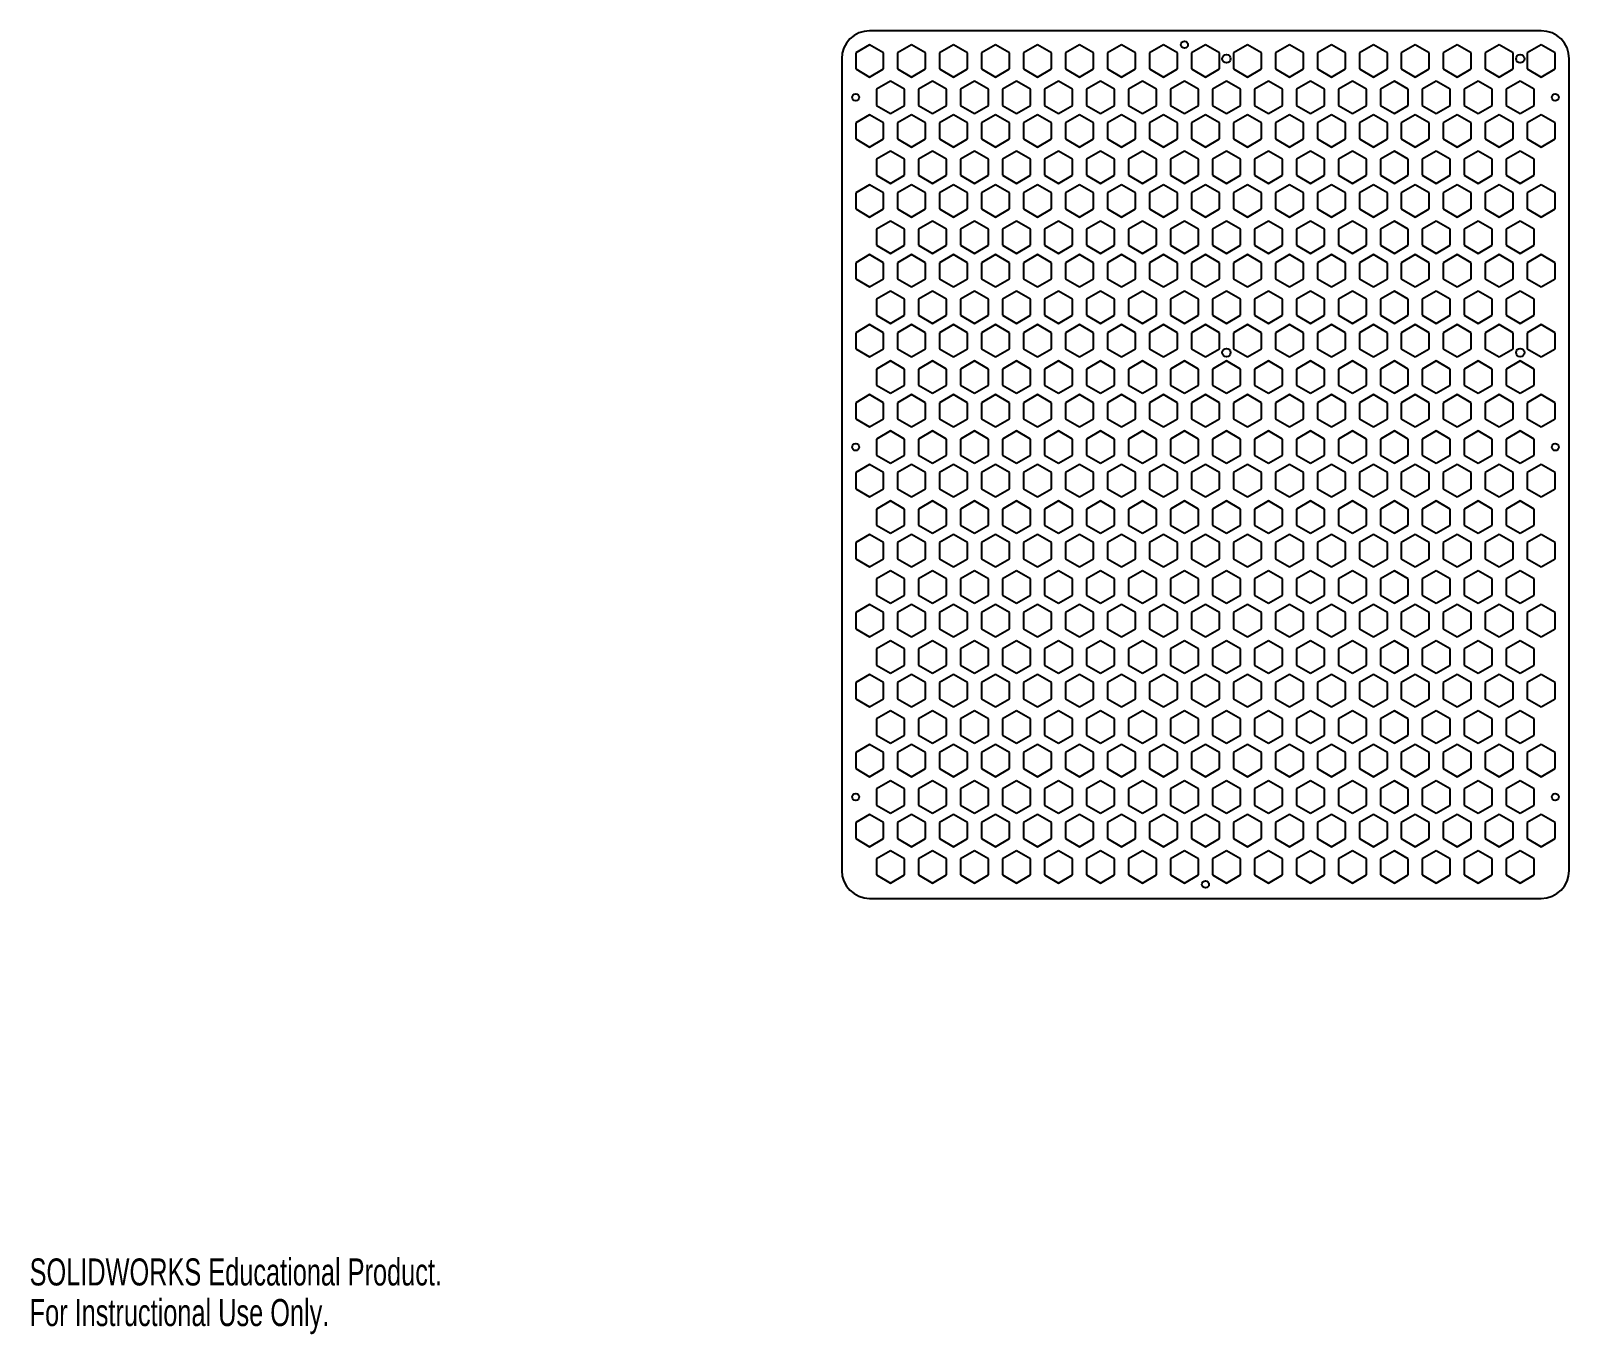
# Model space of a CAD drawing. Header units: millimetres. Extents: x 0 to 550, y 0 to 466.
import ezdxf

# ---------------------------------------------------------------- set-up
doc = ezdxf.new("R2010")
doc.units = ezdxf.units.MM
doc.styles.add('SLDTEXTSTYLE0', font='TXT', dxfattribs={"width": 0.7})

msp = doc.modelspace()

# ---------------------------------------------------------------- texts
at = {"color": 7, "linetype": 'Continuous', "char_height": 9.6672, "attachment_point": 1, "style": 'SLDTEXTSTYLE0'}
for s, insert in [('SOLIDWORKS Educational Product.', (0, 26.96)), ('For Instructional Use Only.', (0, 12.46))]:
    msp.add_mtext(s, dxfattribs=dict(at, insert=insert))

# ---------------------------------------------------------------- linework, layer by layer
at = {"color": 7, "linetype": 'Continuous', "lineweight": 25}
for p, q in [((540.2, 465.62), (300.2, 465.62)), ((300.2, 460.62), (295.2, 457.73)), ((295.2, 457.73), (295.2, 451.96)), ((305.2, 457.73), (300.2, 460.62)), ((305.2, 451.96), (305.2, 457.73)), ((315.2, 460.62), (310.2, 457.73)), ((310.2, 457.73), (310.2, 451.96)), ((320.2, 457.73), (315.2, 460.62)), ((320.2, 451.96), (320.2, 457.73)), ((330.2, 460.62), (325.2, 457.73)), ((325.2, 457.73), (325.2, 451.96)), ((335.2, 457.73), (330.2, 460.62)), ((335.2, 451.96), (335.2, 457.73)), ((345.2, 460.62), (340.2, 457.73)), ((340.2, 457.73), (340.2, 451.96)), ((350.2, 457.73), (345.2, 460.62)), ((350.2, 451.96), (350.2, 457.73)), ((360.2, 460.62), (355.2, 457.73)), ((355.2, 457.73), (355.2, 451.96)), ((365.2, 457.73), (360.2, 460.62)), ((365.2, 451.96), (365.2, 457.73)), ((375.2, 460.62), (370.2, 457.73)), ((370.2, 457.73), (370.2, 451.96)), ((380.2, 457.73), (375.2, 460.62)), ((380.2, 451.96), (380.2, 457.73)), ((390.2, 460.62), (385.2, 457.73)), ((385.2, 457.73), (385.2, 451.96)), ((395.2, 457.73), (390.2, 460.62)), ((395.2, 451.96), (395.2, 457.73)), ((405.2, 460.62), (400.2, 457.73)), ((400.2, 457.73), (400.2, 451.96)), ((410.2, 457.73), (405.2, 460.62)), ((410.2, 451.96), (410.2, 457.73)), ((420.2, 460.62), (415.2, 457.73)), ((415.2, 457.73), (415.2, 451.96)), ((425.2, 457.73), (420.2, 460.62)), ((425.2, 451.96), (425.2, 457.73)), ((435.2, 460.62), (430.2, 457.73)), ((430.2, 457.73), (430.2, 451.96)), ((440.2, 457.73), (435.2, 460.62)), ((440.2, 451.96), (440.2, 457.73)), ((450.2, 460.62), (445.2, 457.73)), ((445.2, 457.73), (445.2, 451.96)), ((455.2, 457.73), (450.2, 460.62)), ((455.2, 451.96), (455.2, 457.73)), ((465.2, 460.62), (460.2, 457.73)), ((460.2, 457.73), (460.2, 451.96)), ((470.2, 457.73), (465.2, 460.62)), ((470.2, 451.96), (470.2, 457.73)), ((480.2, 460.62), (475.2, 457.73)), ((475.2, 457.73), (475.2, 451.96)), ((485.2, 457.73), (480.2, 460.62)), ((485.2, 451.96), (485.2, 457.73)), ((495.2, 460.62), (490.2, 457.73)), ((490.2, 457.73), (490.2, 451.96)), ((500.2, 457.73), (495.2, 460.62)), ((500.2, 451.96), (500.2, 457.73)), ((510.2, 460.62), (505.2, 457.73)), ((505.2, 457.73), (505.2, 451.96)), ((515.2, 457.73), (510.2, 460.62)), ((515.2, 451.96), (515.2, 457.73)), ((525.2, 460.62), (520.2, 457.73)), ((520.2, 457.73), (520.2, 451.96)), ((530.2, 457.73), (525.2, 460.62)), ((530.2, 451.96), (530.2, 457.73)), ((540.2, 460.62), (535.2, 457.73)), ((535.2, 457.73), (535.2, 451.96)), ((545.2, 457.73), (540.2, 460.62)), ((545.2, 451.96), (545.2, 457.73)), ((290.2, 455.62), (290.2, 165.62)), ((295.2, 451.96), (300.2, 449.07)), ((300.2, 449.07), (305.2, 451.96)), ((310.2, 451.96), (315.2, 449.07)), ((315.2, 449.07), (320.2, 451.96)), ((325.2, 451.96), (330.2, 449.07)), ((330.2, 449.07), (335.2, 451.96)), ((340.2, 451.96), (345.2, 449.07)), ((345.2, 449.07), (350.2, 451.96)), ((355.2, 451.96), (360.2, 449.07)), ((360.2, 449.07), (365.2, 451.96)), ((370.2, 451.96), (375.2, 449.07)), ((375.2, 449.07), (380.2, 451.96)), ((385.2, 451.96), (390.2, 449.07)), ((390.2, 449.07), (395.2, 451.96)), ((400.2, 451.96), (405.2, 449.07)), ((405.2, 449.07), (410.2, 451.96)), ((415.2, 451.96), (420.2, 449.07)), ((420.2, 449.07), (425.2, 451.96)), ((430.2, 451.96), (435.2, 449.07)), ((435.2, 449.07), (440.2, 451.96)), ((445.2, 451.96), (450.2, 449.07)), ((450.2, 449.07), (455.2, 451.96)), ((460.2, 451.96), (465.2, 449.07)), ((465.2, 449.07), (470.2, 451.96)), ((475.2, 451.96), (480.2, 449.07)), ((480.2, 449.07), (485.2, 451.96)), ((490.2, 451.96), (495.2, 449.07)), ((495.2, 449.07), (500.2, 451.96)), ((505.2, 451.96), (510.2, 449.07)), ((510.2, 449.07), (515.2, 451.96)), ((520.2, 451.96), (525.2, 449.07)), ((525.2, 449.07), (530.2, 451.96)), ((535.2, 451.96), (540.2, 449.07)), ((540.2, 449.07), (545.2, 451.96)), ((550.2, 165.62), (550.2, 455.62)), ((307.7, 447.63), (302.7, 444.74)), ((312.7, 444.74), (307.7, 447.63)), ((322.7, 447.63), (317.7, 444.74)), ((327.7, 444.74), (322.7, 447.63)), ((337.7, 447.63), (332.7, 444.74)), ((342.7, 444.74), (337.7, 447.63)), ((352.7, 447.63), (347.7, 444.74)), ((357.7, 444.74), (352.7, 447.63)), ((367.7, 447.63), (362.7, 444.74)), ((372.7, 444.74), (367.7, 447.63)), ((382.7, 447.63), (377.7, 444.74)), ((387.7, 444.74), (382.7, 447.63)), ((397.7, 447.63), (392.7, 444.74)), ((402.7, 444.74), (397.7, 447.63)), ((412.7, 447.63), (407.7, 444.74)), ((417.7, 444.74), (412.7, 447.63)), ((427.7, 447.63), (422.7, 444.74)), ((432.7, 444.74), (427.7, 447.63)), ((442.7, 447.63), (437.7, 444.74)), ((447.7, 444.74), (442.7, 447.63)), ((457.7, 447.63), (452.7, 444.74)), ((462.7, 444.74), (457.7, 447.63)), ((472.7, 447.63), (467.7, 444.74)), ((477.7, 444.74), (472.7, 447.63)), ((487.7, 447.63), (482.7, 444.74)), ((492.7, 444.74), (487.7, 447.63)), ((502.7, 447.63), (497.7, 444.74)), ((507.7, 444.74), (502.7, 447.63)), ((517.7, 447.63), (512.7, 444.74)), ((522.7, 444.74), (517.7, 447.63)), ((532.7, 447.63), (527.7, 444.74)), ((537.7, 444.74), (532.7, 447.63)), ((302.7, 444.74), (302.7, 438.97)), ((312.7, 438.97), (312.7, 444.74)), ((317.7, 444.74), (317.7, 438.97)), ((327.7, 438.97), (327.7, 444.74)), ((332.7, 444.74), (332.7, 438.97)), ((342.7, 438.97), (342.7, 444.74)), ((347.7, 444.74), (347.7, 438.97)), ((357.7, 438.97), (357.7, 444.74)), ((362.7, 444.74), (362.7, 438.97)), ((372.7, 438.97), (372.7, 444.74)), ((377.7, 444.74), (377.7, 438.97)), ((387.7, 438.97), (387.7, 444.74)), ((392.7, 444.74), (392.7, 438.97)), ((402.7, 438.97), (402.7, 444.74)), ((407.7, 444.74), (407.7, 438.97)), ((417.7, 438.97), (417.7, 444.74)), ((422.7, 444.74), (422.7, 438.97)), ((432.7, 438.97), (432.7, 444.74)), ((437.7, 444.74), (437.7, 438.97)), ((447.7, 438.97), (447.7, 444.74)), ((452.7, 444.74), (452.7, 438.97)), ((462.7, 438.97), (462.7, 444.74)), ((467.7, 444.74), (467.7, 438.97)), ((477.7, 438.97), (477.7, 444.74)), ((482.7, 444.74), (482.7, 438.97)), ((492.7, 438.97), (492.7, 444.74)), ((497.7, 444.74), (497.7, 438.97)), ((507.7, 438.97), (507.7, 444.74)), ((512.7, 444.74), (512.7, 438.97)), ((522.7, 438.97), (522.7, 444.74)), ((527.7, 444.74), (527.7, 438.97)), ((537.7, 438.97), (537.7, 444.74)), ((300.2, 435.62), (295.2, 432.73)), ((305.2, 432.73), (300.2, 435.62)), ((302.7, 438.97), (307.7, 436.08)), ((307.7, 436.08), (312.7, 438.97)), ((315.2, 435.62), (310.2, 432.73)), ((320.2, 432.73), (315.2, 435.62)), ((317.7, 438.97), (322.7, 436.08)), ((322.7, 436.08), (327.7, 438.97)), ((330.2, 435.62), (325.2, 432.73)), ((335.2, 432.73), (330.2, 435.62)), ((332.7, 438.97), (337.7, 436.08)), ((337.7, 436.08), (342.7, 438.97)), ((345.2, 435.62), (340.2, 432.73)), ((350.2, 432.73), (345.2, 435.62)), ((347.7, 438.97), (352.7, 436.08)), ((352.7, 436.08), (357.7, 438.97)), ((360.2, 435.62), (355.2, 432.73)), ((365.2, 432.73), (360.2, 435.62)), ((362.7, 438.97), (367.7, 436.08)), ((367.7, 436.08), (372.7, 438.97)), ((375.2, 435.62), (370.2, 432.73)), ((380.2, 432.73), (375.2, 435.62)), ((377.7, 438.97), (382.7, 436.08)), ((382.7, 436.08), (387.7, 438.97)), ((390.2, 435.62), (385.2, 432.73)), ((395.2, 432.73), (390.2, 435.62)), ((392.7, 438.97), (397.7, 436.08)), ((397.7, 436.08), (402.7, 438.97)), ((405.2, 435.62), (400.2, 432.73)), ((410.2, 432.73), (405.2, 435.62)), ((407.7, 438.97), (412.7, 436.08)), ((412.7, 436.08), (417.7, 438.97)), ((420.2, 435.62), (415.2, 432.73)), ((425.2, 432.73), (420.2, 435.62)), ((422.7, 438.97), (427.7, 436.08)), ((427.7, 436.08), (432.7, 438.97)), ((435.2, 435.62), (430.2, 432.73)), ((440.2, 432.73), (435.2, 435.62)), ((437.7, 438.97), (442.7, 436.08)), ((442.7, 436.08), (447.7, 438.97)), ((450.2, 435.62), (445.2, 432.73)), ((455.2, 432.73), (450.2, 435.62)), ((452.7, 438.97), (457.7, 436.08)), ((457.7, 436.08), (462.7, 438.97)), ((465.2, 435.62), (460.2, 432.73)), ((470.2, 432.73), (465.2, 435.62)), ((467.7, 438.97), (472.7, 436.08)), ((472.7, 436.08), (477.7, 438.97)), ((480.2, 435.62), (475.2, 432.73)), ((485.2, 432.73), (480.2, 435.62)), ((482.7, 438.97), (487.7, 436.08)), ((487.7, 436.08), (492.7, 438.97)), ((495.2, 435.62), (490.2, 432.73)), ((500.2, 432.73), (495.2, 435.62)), ((497.7, 438.97), (502.7, 436.08)), ((502.7, 436.08), (507.7, 438.97)), ((510.2, 435.62), (505.2, 432.73)), ((515.2, 432.73), (510.2, 435.62)), ((512.7, 438.97), (517.7, 436.08)), ((517.7, 436.08), (522.7, 438.97)), ((525.2, 435.62), (520.2, 432.73)), ((530.2, 432.73), (525.2, 435.62)), ((527.7, 438.97), (532.7, 436.08)), ((532.7, 436.08), (537.7, 438.97)), ((540.2, 435.62), (535.2, 432.73)), ((545.2, 432.73), (540.2, 435.62)), ((295.2, 432.73), (295.2, 426.96)), ((305.2, 426.96), (305.2, 432.73)), ((310.2, 432.73), (310.2, 426.96)), ((320.2, 426.96), (320.2, 432.73)), ((325.2, 432.73), (325.2, 426.96)), ((335.2, 426.96), (335.2, 432.73)), ((340.2, 432.73), (340.2, 426.96)), ((350.2, 426.96), (350.2, 432.73)), ((355.2, 432.73), (355.2, 426.96)), ((365.2, 426.96), (365.2, 432.73)), ((370.2, 432.73), (370.2, 426.96)), ((380.2, 426.96), (380.2, 432.73)), ((385.2, 432.73), (385.2, 426.96)), ((395.2, 426.96), (395.2, 432.73)), ((400.2, 432.73), (400.2, 426.96)), ((410.2, 426.96), (410.2, 432.73)), ((415.2, 432.73), (415.2, 426.96)), ((425.2, 426.96), (425.2, 432.73)), ((430.2, 432.73), (430.2, 426.96)), ((440.2, 426.96), (440.2, 432.73)), ((445.2, 432.73), (445.2, 426.96)), ((455.2, 426.96), (455.2, 432.73)), ((460.2, 432.73), (460.2, 426.96)), ((470.2, 426.96), (470.2, 432.73)), ((475.2, 432.73), (475.2, 426.96)), ((485.2, 426.96), (485.2, 432.73)), ((490.2, 432.73), (490.2, 426.96)), ((500.2, 426.96), (500.2, 432.73)), ((505.2, 432.73), (505.2, 426.96)), ((515.2, 426.96), (515.2, 432.73)), ((520.2, 432.73), (520.2, 426.96)), ((530.2, 426.96), (530.2, 432.73)), ((535.2, 432.73), (535.2, 426.96)), ((545.2, 426.96), (545.2, 432.73)), ((295.2, 426.96), (300.2, 424.07)), ((300.2, 424.07), (305.2, 426.96)), ((310.2, 426.96), (315.2, 424.07)), ((315.2, 424.07), (320.2, 426.96)), ((325.2, 426.96), (330.2, 424.07)), ((330.2, 424.07), (335.2, 426.96)), ((340.2, 426.96), (345.2, 424.07)), ((345.2, 424.07), (350.2, 426.96)), ((355.2, 426.96), (360.2, 424.07)), ((360.2, 424.07), (365.2, 426.96)), ((370.2, 426.96), (375.2, 424.07)), ((375.2, 424.07), (380.2, 426.96)), ((385.2, 426.96), (390.2, 424.07)), ((390.2, 424.07), (395.2, 426.96)), ((400.2, 426.96), (405.2, 424.07)), ((405.2, 424.07), (410.2, 426.96)), ((415.2, 426.96), (420.2, 424.07)), ((420.2, 424.07), (425.2, 426.96)), ((430.2, 426.96), (435.2, 424.07)), ((435.2, 424.07), (440.2, 426.96)), ((445.2, 426.96), (450.2, 424.07)), ((450.2, 424.07), (455.2, 426.96)), ((460.2, 426.96), (465.2, 424.07)), ((465.2, 424.07), (470.2, 426.96)), ((475.2, 426.96), (480.2, 424.07)), ((480.2, 424.07), (485.2, 426.96)), ((490.2, 426.96), (495.2, 424.07)), ((495.2, 424.07), (500.2, 426.96)), ((505.2, 426.96), (510.2, 424.07)), ((510.2, 424.07), (515.2, 426.96)), ((520.2, 426.96), (525.2, 424.07)), ((525.2, 424.07), (530.2, 426.96)), ((535.2, 426.96), (540.2, 424.07)), ((540.2, 424.07), (545.2, 426.96)), ((307.7, 422.63), (302.7, 419.74)), ((302.7, 419.74), (302.7, 413.97)), ((312.7, 419.74), (307.7, 422.63)), ((312.7, 413.97), (312.7, 419.74)), ((322.7, 422.63), (317.7, 419.74)), ((317.7, 419.74), (317.7, 413.97)), ((327.7, 419.74), (322.7, 422.63)), ((327.7, 413.97), (327.7, 419.74)), ((337.7, 422.63), (332.7, 419.74)), ((332.7, 419.74), (332.7, 413.97)), ((342.7, 419.74), (337.7, 422.63)), ((342.7, 413.97), (342.7, 419.74)), ((352.7, 422.63), (347.7, 419.74)), ((347.7, 419.74), (347.7, 413.97)), ((357.7, 419.74), (352.7, 422.63)), ((357.7, 413.97), (357.7, 419.74)), ((367.7, 422.63), (362.7, 419.74)), ((362.7, 419.74), (362.7, 413.97)), ((372.7, 419.74), (367.7, 422.63)), ((372.7, 413.97), (372.7, 419.74)), ((382.7, 422.63), (377.7, 419.74)), ((377.7, 419.74), (377.7, 413.97)), ((387.7, 419.74), (382.7, 422.63)), ((387.7, 413.97), (387.7, 419.74)), ((397.7, 422.63), (392.7, 419.74)), ((392.7, 419.74), (392.7, 413.97)), ((402.7, 419.74), (397.7, 422.63)), ((402.7, 413.97), (402.7, 419.74)), ((412.7, 422.63), (407.7, 419.74)), ((407.7, 419.74), (407.7, 413.97)), ((417.7, 419.74), (412.7, 422.63)), ((417.7, 413.97), (417.7, 419.74)), ((427.7, 422.63), (422.7, 419.74)), ((422.7, 419.74), (422.7, 413.97)), ((432.7, 419.74), (427.7, 422.63)), ((432.7, 413.97), (432.7, 419.74)), ((442.7, 422.63), (437.7, 419.74)), ((437.7, 419.74), (437.7, 413.97)), ((447.7, 419.74), (442.7, 422.63)), ((447.7, 413.97), (447.7, 419.74)), ((457.7, 422.63), (452.7, 419.74)), ((452.7, 419.74), (452.7, 413.97)), ((462.7, 419.74), (457.7, 422.63)), ((462.7, 413.97), (462.7, 419.74)), ((472.7, 422.63), (467.7, 419.74)), ((467.7, 419.74), (467.7, 413.97)), ((477.7, 419.74), (472.7, 422.63)), ((477.7, 413.97), (477.7, 419.74)), ((487.7, 422.63), (482.7, 419.74)), ((482.7, 419.74), (482.7, 413.97)), ((492.7, 419.74), (487.7, 422.63)), ((492.7, 413.97), (492.7, 419.74)), ((502.7, 422.63), (497.7, 419.74)), ((497.7, 419.74), (497.7, 413.97)), ((507.7, 419.74), (502.7, 422.63)), ((507.7, 413.97), (507.7, 419.74)), ((517.7, 422.63), (512.7, 419.74)), ((512.7, 419.74), (512.7, 413.97)), ((522.7, 419.74), (517.7, 422.63)), ((522.7, 413.97), (522.7, 419.74)), ((532.7, 422.63), (527.7, 419.74)), ((527.7, 419.74), (527.7, 413.97)), ((537.7, 419.74), (532.7, 422.63)), ((537.7, 413.97), (537.7, 419.74)), ((302.7, 413.97), (307.7, 411.08)), ((307.7, 411.08), (312.7, 413.97)), ((317.7, 413.97), (322.7, 411.08)), ((322.7, 411.08), (327.7, 413.97)), ((332.7, 413.97), (337.7, 411.08)), ((337.7, 411.08), (342.7, 413.97)), ((347.7, 413.97), (352.7, 411.08)), ((352.7, 411.08), (357.7, 413.97)), ((362.7, 413.97), (367.7, 411.08)), ((367.7, 411.08), (372.7, 413.97)), ((377.7, 413.97), (382.7, 411.08)), ((382.7, 411.08), (387.7, 413.97)), ((392.7, 413.97), (397.7, 411.08)), ((397.7, 411.08), (402.7, 413.97)), ((407.7, 413.97), (412.7, 411.08)), ((412.7, 411.08), (417.7, 413.97)), ((422.7, 413.97), (427.7, 411.08)), ((427.7, 411.08), (432.7, 413.97)), ((437.7, 413.97), (442.7, 411.08)), ((442.7, 411.08), (447.7, 413.97)), ((452.7, 413.97), (457.7, 411.08)), ((457.7, 411.08), (462.7, 413.97)), ((467.7, 413.97), (472.7, 411.08)), ((472.7, 411.08), (477.7, 413.97)), ((482.7, 413.97), (487.7, 411.08)), ((487.7, 411.08), (492.7, 413.97)), ((497.7, 413.97), (502.7, 411.08)), ((502.7, 411.08), (507.7, 413.97)), ((512.7, 413.97), (517.7, 411.08)), ((517.7, 411.08), (522.7, 413.97)), ((527.7, 413.97), (532.7, 411.08)), ((532.7, 411.08), (537.7, 413.97)), ((300.2, 410.62), (295.2, 407.73)), ((295.2, 407.73), (295.2, 401.96)), ((305.2, 407.73), (300.2, 410.62)), ((305.2, 401.96), (305.2, 407.73)), ((315.2, 410.62), (310.2, 407.73)), ((310.2, 407.73), (310.2, 401.96)), ((320.2, 407.73), (315.2, 410.62)), ((320.2, 401.96), (320.2, 407.73)), ((330.2, 410.62), (325.2, 407.73)), ((325.2, 407.73), (325.2, 401.96)), ((335.2, 407.73), (330.2, 410.62)), ((335.2, 401.96), (335.2, 407.73)), ((345.2, 410.62), (340.2, 407.73)), ((340.2, 407.73), (340.2, 401.96)), ((350.2, 407.73), (345.2, 410.62)), ((350.2, 401.96), (350.2, 407.73)), ((360.2, 410.62), (355.2, 407.73)), ((355.2, 407.73), (355.2, 401.96)), ((365.2, 407.73), (360.2, 410.62)), ((365.2, 401.96), (365.2, 407.73)), ((375.2, 410.62), (370.2, 407.73)), ((370.2, 407.73), (370.2, 401.96)), ((380.2, 407.73), (375.2, 410.62)), ((380.2, 401.96), (380.2, 407.73)), ((390.2, 410.62), (385.2, 407.73)), ((385.2, 407.73), (385.2, 401.96)), ((395.2, 407.73), (390.2, 410.62)), ((395.2, 401.96), (395.2, 407.73)), ((405.2, 410.62), (400.2, 407.73)), ((400.2, 407.73), (400.2, 401.96)), ((410.2, 407.73), (405.2, 410.62)), ((410.2, 401.96), (410.2, 407.73)), ((420.2, 410.62), (415.2, 407.73)), ((415.2, 407.73), (415.2, 401.96)), ((425.2, 407.73), (420.2, 410.62)), ((425.2, 401.96), (425.2, 407.73)), ((435.2, 410.62), (430.2, 407.73)), ((430.2, 407.73), (430.2, 401.96)), ((440.2, 407.73), (435.2, 410.62)), ((440.2, 401.96), (440.2, 407.73)), ((450.2, 410.62), (445.2, 407.73)), ((445.2, 407.73), (445.2, 401.96)), ((455.2, 407.73), (450.2, 410.62)), ((455.2, 401.96), (455.2, 407.73)), ((465.2, 410.62), (460.2, 407.73)), ((460.2, 407.73), (460.2, 401.96)), ((470.2, 407.73), (465.2, 410.62)), ((470.2, 401.96), (470.2, 407.73)), ((480.2, 410.62), (475.2, 407.73)), ((475.2, 407.73), (475.2, 401.96)), ((485.2, 407.73), (480.2, 410.62)), ((485.2, 401.96), (485.2, 407.73)), ((495.2, 410.62), (490.2, 407.73)), ((490.2, 407.73), (490.2, 401.96)), ((500.2, 407.73), (495.2, 410.62)), ((500.2, 401.96), (500.2, 407.73)), ((510.2, 410.62), (505.2, 407.73)), ((505.2, 407.73), (505.2, 401.96)), ((515.2, 407.73), (510.2, 410.62)), ((515.2, 401.96), (515.2, 407.73)), ((525.2, 410.62), (520.2, 407.73)), ((520.2, 407.73), (520.2, 401.96)), ((530.2, 407.73), (525.2, 410.62)), ((530.2, 401.96), (530.2, 407.73)), ((540.2, 410.62), (535.2, 407.73)), ((535.2, 407.73), (535.2, 401.96)), ((545.2, 407.73), (540.2, 410.62)), ((545.2, 401.96), (545.2, 407.73)), ((295.2, 401.96), (300.2, 399.07)), ((300.2, 399.07), (305.2, 401.96)), ((310.2, 401.96), (315.2, 399.07)), ((315.2, 399.07), (320.2, 401.96)), ((325.2, 401.96), (330.2, 399.07)), ((330.2, 399.07), (335.2, 401.96)), ((340.2, 401.96), (345.2, 399.07)), ((345.2, 399.07), (350.2, 401.96)), ((355.2, 401.96), (360.2, 399.07)), ((360.2, 399.07), (365.2, 401.96)), ((370.2, 401.96), (375.2, 399.07)), ((375.2, 399.07), (380.2, 401.96)), ((385.2, 401.96), (390.2, 399.07)), ((390.2, 399.07), (395.2, 401.96)), ((400.2, 401.96), (405.2, 399.07)), ((405.2, 399.07), (410.2, 401.96)), ((415.2, 401.96), (420.2, 399.07)), ((420.2, 399.07), (425.2, 401.96)), ((430.2, 401.96), (435.2, 399.07)), ((435.2, 399.07), (440.2, 401.96)), ((445.2, 401.96), (450.2, 399.07)), ((450.2, 399.07), (455.2, 401.96)), ((460.2, 401.96), (465.2, 399.07)), ((465.2, 399.07), (470.2, 401.96)), ((475.2, 401.96), (480.2, 399.07)), ((480.2, 399.07), (485.2, 401.96)), ((490.2, 401.96), (495.2, 399.07)), ((495.2, 399.07), (500.2, 401.96)), ((505.2, 401.96), (510.2, 399.07)), ((510.2, 399.07), (515.2, 401.96)), ((520.2, 401.96), (525.2, 399.07)), ((525.2, 399.07), (530.2, 401.96)), ((535.2, 401.96), (540.2, 399.07)), ((540.2, 399.07), (545.2, 401.96)), ((307.7, 397.63), (302.7, 394.74)), ((312.7, 394.74), (307.7, 397.63)), ((322.7, 397.63), (317.7, 394.74)), ((327.7, 394.74), (322.7, 397.63)), ((337.7, 397.63), (332.7, 394.74)), ((342.7, 394.74), (337.7, 397.63)), ((352.7, 397.63), (347.7, 394.74)), ((357.7, 394.74), (352.7, 397.63)), ((367.7, 397.63), (362.7, 394.74)), ((372.7, 394.74), (367.7, 397.63)), ((382.7, 397.63), (377.7, 394.74)), ((387.7, 394.74), (382.7, 397.63)), ((397.7, 397.63), (392.7, 394.74)), ((402.7, 394.74), (397.7, 397.63)), ((412.7, 397.63), (407.7, 394.74)), ((417.7, 394.74), (412.7, 397.63)), ((427.7, 397.63), (422.7, 394.74)), ((432.7, 394.74), (427.7, 397.63)), ((442.7, 397.63), (437.7, 394.74)), ((447.7, 394.74), (442.7, 397.63)), ((457.7, 397.63), (452.7, 394.74)), ((462.7, 394.74), (457.7, 397.63)), ((472.7, 397.63), (467.7, 394.74)), ((477.7, 394.74), (472.7, 397.63)), ((487.7, 397.63), (482.7, 394.74)), ((492.7, 394.74), (487.7, 397.63)), ((502.7, 397.63), (497.7, 394.74)), ((507.7, 394.74), (502.7, 397.63)), ((517.7, 397.63), (512.7, 394.74)), ((522.7, 394.74), (517.7, 397.63)), ((532.7, 397.63), (527.7, 394.74)), ((537.7, 394.74), (532.7, 397.63)), ((302.7, 394.74), (302.7, 388.97)), ((312.7, 388.97), (312.7, 394.74)), ((317.7, 394.74), (317.7, 388.97)), ((327.7, 388.97), (327.7, 394.74)), ((332.7, 394.74), (332.7, 388.97)), ((342.7, 388.97), (342.7, 394.74)), ((347.7, 394.74), (347.7, 388.97)), ((357.7, 388.97), (357.7, 394.74)), ((362.7, 394.74), (362.7, 388.97)), ((372.7, 388.97), (372.7, 394.74)), ((377.7, 394.74), (377.7, 388.97)), ((387.7, 388.97), (387.7, 394.74)), ((392.7, 394.74), (392.7, 388.97)), ((402.7, 388.97), (402.7, 394.74)), ((407.7, 394.74), (407.7, 388.97)), ((417.7, 388.97), (417.7, 394.74)), ((422.7, 394.74), (422.7, 388.97)), ((432.7, 388.97), (432.7, 394.74)), ((437.7, 394.74), (437.7, 388.97)), ((447.7, 388.97), (447.7, 394.74)), ((452.7, 394.74), (452.7, 388.97)), ((462.7, 388.97), (462.7, 394.74)), ((467.7, 394.74), (467.7, 388.97)), ((477.7, 388.97), (477.7, 394.74)), ((482.7, 394.74), (482.7, 388.97)), ((492.7, 388.97), (492.7, 394.74)), ((497.7, 394.74), (497.7, 388.97)), ((507.7, 388.97), (507.7, 394.74)), ((512.7, 394.74), (512.7, 388.97)), ((522.7, 388.97), (522.7, 394.74)), ((527.7, 394.74), (527.7, 388.97)), ((537.7, 388.97), (537.7, 394.74)), ((300.2, 385.62), (295.2, 382.73)), ((305.2, 382.73), (300.2, 385.62)), ((302.7, 388.97), (307.7, 386.08)), ((307.7, 386.08), (312.7, 388.97)), ((315.2, 385.62), (310.2, 382.73)), ((320.2, 382.73), (315.2, 385.62)), ((317.7, 388.97), (322.7, 386.08)), ((322.7, 386.08), (327.7, 388.97)), ((330.2, 385.62), (325.2, 382.73)), ((335.2, 382.73), (330.2, 385.62)), ((332.7, 388.97), (337.7, 386.08)), ((337.7, 386.08), (342.7, 388.97)), ((345.2, 385.62), (340.2, 382.73)), ((350.2, 382.73), (345.2, 385.62)), ((347.7, 388.97), (352.7, 386.08)), ((352.7, 386.08), (357.7, 388.97)), ((360.2, 385.62), (355.2, 382.73)), ((365.2, 382.73), (360.2, 385.62)), ((362.7, 388.97), (367.7, 386.08)), ((367.7, 386.08), (372.7, 388.97)), ((375.2, 385.62), (370.2, 382.73)), ((380.2, 382.73), (375.2, 385.62)), ((377.7, 388.97), (382.7, 386.08)), ((382.7, 386.08), (387.7, 388.97)), ((390.2, 385.62), (385.2, 382.73)), ((395.2, 382.73), (390.2, 385.62)), ((392.7, 388.97), (397.7, 386.08)), ((397.7, 386.08), (402.7, 388.97)), ((405.2, 385.62), (400.2, 382.73)), ((410.2, 382.73), (405.2, 385.62)), ((407.7, 388.97), (412.7, 386.08)), ((412.7, 386.08), (417.7, 388.97)), ((420.2, 385.62), (415.2, 382.73)), ((425.2, 382.73), (420.2, 385.62)), ((422.7, 388.97), (427.7, 386.08)), ((427.7, 386.08), (432.7, 388.97)), ((435.2, 385.62), (430.2, 382.73)), ((440.2, 382.73), (435.2, 385.62)), ((437.7, 388.97), (442.7, 386.08)), ((442.7, 386.08), (447.7, 388.97)), ((450.2, 385.62), (445.2, 382.73)), ((455.2, 382.73), (450.2, 385.62)), ((452.7, 388.97), (457.7, 386.08)), ((457.7, 386.08), (462.7, 388.97)), ((465.2, 385.62), (460.2, 382.73)), ((470.2, 382.73), (465.2, 385.62)), ((467.7, 388.97), (472.7, 386.08)), ((472.7, 386.08), (477.7, 388.97)), ((480.2, 385.62), (475.2, 382.73)), ((485.2, 382.73), (480.2, 385.62)), ((482.7, 388.97), (487.7, 386.08)), ((487.7, 386.08), (492.7, 388.97)), ((495.2, 385.62), (490.2, 382.73)), ((500.2, 382.73), (495.2, 385.62)), ((497.7, 388.97), (502.7, 386.08)), ((502.7, 386.08), (507.7, 388.97)), ((510.2, 385.62), (505.2, 382.73)), ((515.2, 382.73), (510.2, 385.62)), ((512.7, 388.97), (517.7, 386.08)), ((517.7, 386.08), (522.7, 388.97)), ((525.2, 385.62), (520.2, 382.73)), ((530.2, 382.73), (525.2, 385.62)), ((527.7, 388.97), (532.7, 386.08)), ((532.7, 386.08), (537.7, 388.97)), ((540.2, 385.62), (535.2, 382.73)), ((545.2, 382.73), (540.2, 385.62)), ((295.2, 382.73), (295.2, 376.96)), ((305.2, 376.96), (305.2, 382.73)), ((310.2, 382.73), (310.2, 376.96)), ((320.2, 376.96), (320.2, 382.73)), ((325.2, 382.73), (325.2, 376.96)), ((335.2, 376.96), (335.2, 382.73)), ((340.2, 382.73), (340.2, 376.96)), ((350.2, 376.96), (350.2, 382.73)), ((355.2, 382.73), (355.2, 376.96)), ((365.2, 376.96), (365.2, 382.73)), ((370.2, 382.73), (370.2, 376.96)), ((380.2, 376.96), (380.2, 382.73)), ((385.2, 382.73), (385.2, 376.96)), ((395.2, 376.96), (395.2, 382.73)), ((400.2, 382.73), (400.2, 376.96)), ((410.2, 376.96), (410.2, 382.73)), ((415.2, 382.73), (415.2, 376.96)), ((425.2, 376.96), (425.2, 382.73)), ((430.2, 382.73), (430.2, 376.96)), ((440.2, 376.96), (440.2, 382.73)), ((445.2, 382.73), (445.2, 376.96)), ((455.2, 376.96), (455.2, 382.73)), ((460.2, 382.73), (460.2, 376.96)), ((470.2, 376.96), (470.2, 382.73)), ((475.2, 382.73), (475.2, 376.96)), ((485.2, 376.96), (485.2, 382.73)), ((490.2, 382.73), (490.2, 376.96)), ((500.2, 376.96), (500.2, 382.73)), ((505.2, 382.73), (505.2, 376.96)), ((515.2, 376.96), (515.2, 382.73)), ((520.2, 382.73), (520.2, 376.96)), ((530.2, 376.96), (530.2, 382.73)), ((535.2, 382.73), (535.2, 376.96)), ((545.2, 376.96), (545.2, 382.73)), ((295.2, 376.96), (300.2, 374.07)), ((300.2, 374.07), (305.2, 376.96)), ((310.2, 376.96), (315.2, 374.07)), ((315.2, 374.07), (320.2, 376.96)), ((325.2, 376.96), (330.2, 374.07)), ((330.2, 374.07), (335.2, 376.96)), ((340.2, 376.96), (345.2, 374.07)), ((345.2, 374.07), (350.2, 376.96)), ((355.2, 376.96), (360.2, 374.07)), ((360.2, 374.07), (365.2, 376.96)), ((370.2, 376.96), (375.2, 374.07)), ((375.2, 374.07), (380.2, 376.96)), ((385.2, 376.96), (390.2, 374.07)), ((390.2, 374.07), (395.2, 376.96)), ((400.2, 376.96), (405.2, 374.07)), ((405.2, 374.07), (410.2, 376.96)), ((415.2, 376.96), (420.2, 374.07)), ((420.2, 374.07), (425.2, 376.96)), ((430.2, 376.96), (435.2, 374.07)), ((435.2, 374.07), (440.2, 376.96)), ((445.2, 376.96), (450.2, 374.07)), ((450.2, 374.07), (455.2, 376.96)), ((460.2, 376.96), (465.2, 374.07)), ((465.2, 374.07), (470.2, 376.96)), ((475.2, 376.96), (480.2, 374.07)), ((480.2, 374.07), (485.2, 376.96)), ((490.2, 376.96), (495.2, 374.07)), ((495.2, 374.07), (500.2, 376.96)), ((505.2, 376.96), (510.2, 374.07)), ((510.2, 374.07), (515.2, 376.96)), ((520.2, 376.96), (525.2, 374.07)), ((525.2, 374.07), (530.2, 376.96)), ((535.2, 376.96), (540.2, 374.07)), ((540.2, 374.07), (545.2, 376.96)), ((307.7, 372.63), (302.7, 369.74)), ((302.7, 369.74), (302.7, 363.97)), ((312.7, 369.74), (307.7, 372.63)), ((312.7, 363.97), (312.7, 369.74)), ((322.7, 372.63), (317.7, 369.74)), ((317.7, 369.74), (317.7, 363.97)), ((327.7, 369.74), (322.7, 372.63)), ((327.7, 363.97), (327.7, 369.74)), ((337.7, 372.63), (332.7, 369.74)), ((332.7, 369.74), (332.7, 363.97)), ((342.7, 369.74), (337.7, 372.63)), ((342.7, 363.97), (342.7, 369.74)), ((352.7, 372.63), (347.7, 369.74)), ((347.7, 369.74), (347.7, 363.97)), ((357.7, 369.74), (352.7, 372.63)), ((357.7, 363.97), (357.7, 369.74)), ((367.7, 372.63), (362.7, 369.74)), ((362.7, 369.74), (362.7, 363.97)), ((372.7, 369.74), (367.7, 372.63)), ((372.7, 363.97), (372.7, 369.74)), ((382.7, 372.63), (377.7, 369.74)), ((377.7, 369.74), (377.7, 363.97)), ((387.7, 369.74), (382.7, 372.63)), ((387.7, 363.97), (387.7, 369.74)), ((397.7, 372.63), (392.7, 369.74)), ((392.7, 369.74), (392.7, 363.97)), ((402.7, 369.74), (397.7, 372.63)), ((402.7, 363.97), (402.7, 369.74)), ((412.7, 372.63), (407.7, 369.74)), ((407.7, 369.74), (407.7, 363.97)), ((417.7, 369.74), (412.7, 372.63)), ((417.7, 363.97), (417.7, 369.74)), ((427.7, 372.63), (422.7, 369.74)), ((422.7, 369.74), (422.7, 363.97)), ((432.7, 369.74), (427.7, 372.63)), ((432.7, 363.97), (432.7, 369.74)), ((442.7, 372.63), (437.7, 369.74)), ((437.7, 369.74), (437.7, 363.97)), ((447.7, 369.74), (442.7, 372.63)), ((447.7, 363.97), (447.7, 369.74)), ((457.7, 372.63), (452.7, 369.74)), ((452.7, 369.74), (452.7, 363.97)), ((462.7, 369.74), (457.7, 372.63)), ((462.7, 363.97), (462.7, 369.74)), ((472.7, 372.63), (467.7, 369.74)), ((467.7, 369.74), (467.7, 363.97)), ((477.7, 369.74), (472.7, 372.63)), ((477.7, 363.97), (477.7, 369.74)), ((487.7, 372.63), (482.7, 369.74)), ((482.7, 369.74), (482.7, 363.97)), ((492.7, 369.74), (487.7, 372.63)), ((492.7, 363.97), (492.7, 369.74)), ((502.7, 372.63), (497.7, 369.74)), ((497.7, 369.74), (497.7, 363.97)), ((507.7, 369.74), (502.7, 372.63)), ((507.7, 363.97), (507.7, 369.74)), ((517.7, 372.63), (512.7, 369.74)), ((512.7, 369.74), (512.7, 363.97)), ((522.7, 369.74), (517.7, 372.63)), ((522.7, 363.97), (522.7, 369.74)), ((532.7, 372.63), (527.7, 369.74)), ((527.7, 369.74), (527.7, 363.97)), ((537.7, 369.74), (532.7, 372.63)), ((537.7, 363.97), (537.7, 369.74)), ((302.7, 363.97), (307.7, 361.08)), ((307.7, 361.08), (312.7, 363.97)), ((317.7, 363.97), (322.7, 361.08)), ((322.7, 361.08), (327.7, 363.97)), ((332.7, 363.97), (337.7, 361.08)), ((337.7, 361.08), (342.7, 363.97)), ((347.7, 363.97), (352.7, 361.08)), ((352.7, 361.08), (357.7, 363.97)), ((362.7, 363.97), (367.7, 361.08)), ((367.7, 361.08), (372.7, 363.97)), ((377.7, 363.97), (382.7, 361.08)), ((382.7, 361.08), (387.7, 363.97)), ((392.7, 363.97), (397.7, 361.08)), ((397.7, 361.08), (402.7, 363.97)), ((407.7, 363.97), (412.7, 361.08)), ((412.7, 361.08), (417.7, 363.97)), ((422.7, 363.97), (427.7, 361.08)), ((427.7, 361.08), (432.7, 363.97)), ((437.7, 363.97), (442.7, 361.08)), ((442.7, 361.08), (447.7, 363.97)), ((452.7, 363.97), (457.7, 361.08)), ((457.7, 361.08), (462.7, 363.97)), ((467.7, 363.97), (472.7, 361.08)), ((472.7, 361.08), (477.7, 363.97)), ((482.7, 363.97), (487.7, 361.08)), ((487.7, 361.08), (492.7, 363.97)), ((497.7, 363.97), (502.7, 361.08)), ((502.7, 361.08), (507.7, 363.97)), ((512.7, 363.97), (517.7, 361.08)), ((517.7, 361.08), (522.7, 363.97)), ((527.7, 363.97), (532.7, 361.08)), ((532.7, 361.08), (537.7, 363.97)), ((300.2, 360.62), (295.2, 357.73)), ((295.2, 357.73), (295.2, 351.96)), ((305.2, 357.73), (300.2, 360.62)), ((305.2, 351.96), (305.2, 357.73)), ((315.2, 360.62), (310.2, 357.73)), ((310.2, 357.73), (310.2, 351.96)), ((320.2, 357.73), (315.2, 360.62)), ((320.2, 351.96), (320.2, 357.73)), ((330.2, 360.62), (325.2, 357.73)), ((325.2, 357.73), (325.2, 351.96)), ((335.2, 357.73), (330.2, 360.62)), ((335.2, 351.96), (335.2, 357.73)), ((345.2, 360.62), (340.2, 357.73)), ((340.2, 357.73), (340.2, 351.96)), ((350.2, 357.73), (345.2, 360.62)), ((350.2, 351.96), (350.2, 357.73)), ((360.2, 360.62), (355.2, 357.73)), ((355.2, 357.73), (355.2, 351.96)), ((365.2, 357.73), (360.2, 360.62)), ((365.2, 351.96), (365.2, 357.73)), ((375.2, 360.62), (370.2, 357.73)), ((370.2, 357.73), (370.2, 351.96)), ((380.2, 357.73), (375.2, 360.62)), ((380.2, 351.96), (380.2, 357.73)), ((390.2, 360.62), (385.2, 357.73)), ((385.2, 357.73), (385.2, 351.96)), ((395.2, 357.73), (390.2, 360.62)), ((395.2, 351.96), (395.2, 357.73)), ((405.2, 360.62), (400.2, 357.73)), ((400.2, 357.73), (400.2, 351.96)), ((410.2, 357.73), (405.2, 360.62)), ((410.2, 351.96), (410.2, 357.73)), ((420.2, 360.62), (415.2, 357.73)), ((415.2, 357.73), (415.2, 351.96)), ((425.2, 357.73), (420.2, 360.62)), ((425.2, 351.96), (425.2, 357.73)), ((435.2, 360.62), (430.2, 357.73)), ((430.2, 357.73), (430.2, 351.96)), ((440.2, 357.73), (435.2, 360.62)), ((440.2, 351.96), (440.2, 357.73)), ((450.2, 360.62), (445.2, 357.73)), ((445.2, 357.73), (445.2, 351.96)), ((455.2, 357.73), (450.2, 360.62)), ((455.2, 351.96), (455.2, 357.73)), ((465.2, 360.62), (460.2, 357.73)), ((460.2, 357.73), (460.2, 351.96)), ((470.2, 357.73), (465.2, 360.62)), ((470.2, 351.96), (470.2, 357.73)), ((480.2, 360.62), (475.2, 357.73)), ((475.2, 357.73), (475.2, 351.96)), ((485.2, 357.73), (480.2, 360.62)), ((485.2, 351.96), (485.2, 357.73)), ((495.2, 360.62), (490.2, 357.73)), ((490.2, 357.73), (490.2, 351.96)), ((500.2, 357.73), (495.2, 360.62)), ((500.2, 351.96), (500.2, 357.73)), ((510.2, 360.62), (505.2, 357.73)), ((505.2, 357.73), (505.2, 351.96)), ((515.2, 357.73), (510.2, 360.62)), ((515.2, 351.96), (515.2, 357.73)), ((525.2, 360.62), (520.2, 357.73)), ((520.2, 357.73), (520.2, 351.96)), ((530.2, 357.73), (525.2, 360.62)), ((530.2, 351.96), (530.2, 357.73)), ((540.2, 360.62), (535.2, 357.73)), ((535.2, 357.73), (535.2, 351.96)), ((545.2, 357.73), (540.2, 360.62)), ((545.2, 351.96), (545.2, 357.73)), ((295.2, 351.96), (300.2, 349.07)), ((300.2, 349.07), (305.2, 351.96)), ((310.2, 351.96), (315.2, 349.07)), ((315.2, 349.07), (320.2, 351.96)), ((325.2, 351.96), (330.2, 349.07)), ((330.2, 349.07), (335.2, 351.96)), ((340.2, 351.96), (345.2, 349.07)), ((345.2, 349.07), (350.2, 351.96)), ((355.2, 351.96), (360.2, 349.07)), ((360.2, 349.07), (365.2, 351.96)), ((370.2, 351.96), (375.2, 349.07)), ((375.2, 349.07), (380.2, 351.96)), ((385.2, 351.96), (390.2, 349.07)), ((390.2, 349.07), (395.2, 351.96)), ((400.2, 351.96), (405.2, 349.07)), ((405.2, 349.07), (410.2, 351.96)), ((415.2, 351.96), (420.2, 349.07)), ((420.2, 349.07), (425.2, 351.96)), ((430.2, 351.96), (435.2, 349.07)), ((435.2, 349.07), (440.2, 351.96)), ((445.2, 351.96), (450.2, 349.07)), ((450.2, 349.07), (455.2, 351.96)), ((460.2, 351.96), (465.2, 349.07)), ((465.2, 349.07), (470.2, 351.96)), ((475.2, 351.96), (480.2, 349.07)), ((480.2, 349.07), (485.2, 351.96)), ((490.2, 351.96), (495.2, 349.07)), ((495.2, 349.07), (500.2, 351.96)), ((505.2, 351.96), (510.2, 349.07)), ((510.2, 349.07), (515.2, 351.96)), ((520.2, 351.96), (525.2, 349.07)), ((525.2, 349.07), (530.2, 351.96)), ((535.2, 351.96), (540.2, 349.07)), ((540.2, 349.07), (545.2, 351.96)), ((307.7, 347.63), (302.7, 344.74)), ((312.7, 344.74), (307.7, 347.63)), ((322.7, 347.63), (317.7, 344.74)), ((327.7, 344.74), (322.7, 347.63)), ((337.7, 347.63), (332.7, 344.74)), ((342.7, 344.74), (337.7, 347.63)), ((352.7, 347.63), (347.7, 344.74)), ((357.7, 344.74), (352.7, 347.63)), ((367.7, 347.63), (362.7, 344.74)), ((372.7, 344.74), (367.7, 347.63)), ((382.7, 347.63), (377.7, 344.74)), ((387.7, 344.74), (382.7, 347.63)), ((397.7, 347.63), (392.7, 344.74)), ((402.7, 344.74), (397.7, 347.63)), ((412.7, 347.63), (407.7, 344.74)), ((417.7, 344.74), (412.7, 347.63)), ((427.7, 347.63), (422.7, 344.74)), ((432.7, 344.74), (427.7, 347.63)), ((442.7, 347.63), (437.7, 344.74)), ((447.7, 344.74), (442.7, 347.63)), ((457.7, 347.63), (452.7, 344.74)), ((462.7, 344.74), (457.7, 347.63)), ((472.7, 347.63), (467.7, 344.74)), ((477.7, 344.74), (472.7, 347.63)), ((487.7, 347.63), (482.7, 344.74)), ((492.7, 344.74), (487.7, 347.63)), ((502.7, 347.63), (497.7, 344.74)), ((507.7, 344.74), (502.7, 347.63)), ((517.7, 347.63), (512.7, 344.74)), ((522.7, 344.74), (517.7, 347.63)), ((532.7, 347.63), (527.7, 344.74)), ((537.7, 344.74), (532.7, 347.63)), ((302.7, 344.74), (302.7, 338.97)), ((312.7, 338.97), (312.7, 344.74)), ((317.7, 344.74), (317.7, 338.97)), ((327.7, 338.97), (327.7, 344.74)), ((332.7, 344.74), (332.7, 338.97)), ((342.7, 338.97), (342.7, 344.74)), ((347.7, 344.74), (347.7, 338.97)), ((357.7, 338.97), (357.7, 344.74)), ((362.7, 344.74), (362.7, 338.97)), ((372.7, 338.97), (372.7, 344.74)), ((377.7, 344.74), (377.7, 338.97)), ((387.7, 338.97), (387.7, 344.74)), ((392.7, 344.74), (392.7, 338.97)), ((402.7, 338.97), (402.7, 344.74)), ((407.7, 344.74), (407.7, 338.97)), ((417.7, 338.97), (417.7, 344.74)), ((422.7, 344.74), (422.7, 338.97)), ((432.7, 338.97), (432.7, 344.74)), ((437.7, 344.74), (437.7, 338.97)), ((447.7, 338.97), (447.7, 344.74)), ((452.7, 344.74), (452.7, 338.97)), ((462.7, 338.97), (462.7, 344.74)), ((467.7, 344.74), (467.7, 338.97)), ((477.7, 338.97), (477.7, 344.74)), ((482.7, 344.74), (482.7, 338.97)), ((492.7, 338.97), (492.7, 344.74)), ((497.7, 344.74), (497.7, 338.97)), ((507.7, 338.97), (507.7, 344.74)), ((512.7, 344.74), (512.7, 338.97)), ((522.7, 338.97), (522.7, 344.74)), ((527.7, 344.74), (527.7, 338.97)), ((537.7, 338.97), (537.7, 344.74)), ((300.2, 335.62), (295.2, 332.73)), ((305.2, 332.73), (300.2, 335.62)), ((302.7, 338.97), (307.7, 336.08)), ((307.7, 336.08), (312.7, 338.97)), ((315.2, 335.62), (310.2, 332.73)), ((320.2, 332.73), (315.2, 335.62)), ((317.7, 338.97), (322.7, 336.08)), ((322.7, 336.08), (327.7, 338.97)), ((330.2, 335.62), (325.2, 332.73)), ((335.2, 332.73), (330.2, 335.62)), ((332.7, 338.97), (337.7, 336.08)), ((337.7, 336.08), (342.7, 338.97)), ((345.2, 335.62), (340.2, 332.73)), ((350.2, 332.73), (345.2, 335.62)), ((347.7, 338.97), (352.7, 336.08)), ((352.7, 336.08), (357.7, 338.97)), ((360.2, 335.62), (355.2, 332.73)), ((365.2, 332.73), (360.2, 335.62)), ((362.7, 338.97), (367.7, 336.08)), ((367.7, 336.08), (372.7, 338.97)), ((375.2, 335.62), (370.2, 332.73)), ((380.2, 332.73), (375.2, 335.62)), ((377.7, 338.97), (382.7, 336.08)), ((382.7, 336.08), (387.7, 338.97)), ((390.2, 335.62), (385.2, 332.73)), ((395.2, 332.73), (390.2, 335.62)), ((392.7, 338.97), (397.7, 336.08)), ((397.7, 336.08), (402.7, 338.97)), ((405.2, 335.62), (400.2, 332.73)), ((410.2, 332.73), (405.2, 335.62)), ((407.7, 338.97), (412.7, 336.08)), ((412.7, 336.08), (417.7, 338.97)), ((420.2, 335.62), (415.2, 332.73)), ((425.2, 332.73), (420.2, 335.62)), ((422.7, 338.97), (427.7, 336.08)), ((427.7, 336.08), (432.7, 338.97)), ((435.2, 335.62), (430.2, 332.73)), ((440.2, 332.73), (435.2, 335.62)), ((437.7, 338.97), (442.7, 336.08)), ((442.7, 336.08), (447.7, 338.97)), ((450.2, 335.62), (445.2, 332.73)), ((455.2, 332.73), (450.2, 335.62)), ((452.7, 338.97), (457.7, 336.08)), ((457.7, 336.08), (462.7, 338.97)), ((465.2, 335.62), (460.2, 332.73)), ((470.2, 332.73), (465.2, 335.62)), ((467.7, 338.97), (472.7, 336.08)), ((472.7, 336.08), (477.7, 338.97)), ((480.2, 335.62), (475.2, 332.73)), ((485.2, 332.73), (480.2, 335.62)), ((482.7, 338.97), (487.7, 336.08)), ((487.7, 336.08), (492.7, 338.97)), ((495.2, 335.62), (490.2, 332.73)), ((500.2, 332.73), (495.2, 335.62)), ((497.7, 338.97), (502.7, 336.08)), ((502.7, 336.08), (507.7, 338.97)), ((510.2, 335.62), (505.2, 332.73)), ((515.2, 332.73), (510.2, 335.62)), ((512.7, 338.97), (517.7, 336.08)), ((517.7, 336.08), (522.7, 338.97)), ((525.2, 335.62), (520.2, 332.73)), ((530.2, 332.73), (525.2, 335.62)), ((527.7, 338.97), (532.7, 336.08)), ((532.7, 336.08), (537.7, 338.97)), ((540.2, 335.62), (535.2, 332.73)), ((545.2, 332.73), (540.2, 335.62)), ((295.2, 332.73), (295.2, 326.96)), ((305.2, 326.96), (305.2, 332.73)), ((310.2, 332.73), (310.2, 326.96)), ((320.2, 326.96), (320.2, 332.73)), ((325.2, 332.73), (325.2, 326.96)), ((335.2, 326.96), (335.2, 332.73)), ((340.2, 332.73), (340.2, 326.96)), ((350.2, 326.96), (350.2, 332.73)), ((355.2, 332.73), (355.2, 326.96)), ((365.2, 326.96), (365.2, 332.73)), ((370.2, 332.73), (370.2, 326.96)), ((380.2, 326.96), (380.2, 332.73)), ((385.2, 332.73), (385.2, 326.96)), ((395.2, 326.96), (395.2, 332.73)), ((400.2, 332.73), (400.2, 326.96)), ((410.2, 326.96), (410.2, 332.73)), ((415.2, 332.73), (415.2, 326.96)), ((425.2, 326.96), (425.2, 332.73)), ((430.2, 332.73), (430.2, 326.96)), ((440.2, 326.96), (440.2, 332.73)), ((445.2, 332.73), (445.2, 326.96)), ((455.2, 326.96), (455.2, 332.73)), ((460.2, 332.73), (460.2, 326.96)), ((470.2, 326.96), (470.2, 332.73)), ((475.2, 332.73), (475.2, 326.96)), ((485.2, 326.96), (485.2, 332.73)), ((490.2, 332.73), (490.2, 326.96)), ((500.2, 326.96), (500.2, 332.73)), ((505.2, 332.73), (505.2, 326.96)), ((515.2, 326.96), (515.2, 332.73)), ((520.2, 332.73), (520.2, 326.96)), ((530.2, 326.96), (530.2, 332.73)), ((535.2, 332.73), (535.2, 326.96)), ((545.2, 326.96), (545.2, 332.73)), ((295.2, 326.96), (300.2, 324.07)), ((300.2, 324.07), (305.2, 326.96)), ((310.2, 326.96), (315.2, 324.07)), ((315.2, 324.07), (320.2, 326.96)), ((325.2, 326.96), (330.2, 324.07)), ((330.2, 324.07), (335.2, 326.96)), ((340.2, 326.96), (345.2, 324.07)), ((345.2, 324.07), (350.2, 326.96)), ((355.2, 326.96), (360.2, 324.07)), ((360.2, 324.07), (365.2, 326.96)), ((370.2, 326.96), (375.2, 324.07)), ((375.2, 324.07), (380.2, 326.96)), ((385.2, 326.96), (390.2, 324.07)), ((390.2, 324.07), (395.2, 326.96)), ((400.2, 326.96), (405.2, 324.07)), ((405.2, 324.07), (410.2, 326.96)), ((415.2, 326.96), (420.2, 324.07)), ((420.2, 324.07), (425.2, 326.96)), ((430.2, 326.96), (435.2, 324.07)), ((435.2, 324.07), (440.2, 326.96)), ((445.2, 326.96), (450.2, 324.07)), ((450.2, 324.07), (455.2, 326.96)), ((460.2, 326.96), (465.2, 324.07)), ((465.2, 324.07), (470.2, 326.96)), ((475.2, 326.96), (480.2, 324.07)), ((480.2, 324.07), (485.2, 326.96)), ((490.2, 326.96), (495.2, 324.07)), ((495.2, 324.07), (500.2, 326.96)), ((505.2, 326.96), (510.2, 324.07)), ((510.2, 324.07), (515.2, 326.96)), ((520.2, 326.96), (525.2, 324.07)), ((525.2, 324.07), (530.2, 326.96)), ((535.2, 326.96), (540.2, 324.07)), ((540.2, 324.07), (545.2, 326.96)), ((307.7, 322.63), (302.7, 319.74)), ((302.7, 319.74), (302.7, 313.97)), ((312.7, 319.74), (307.7, 322.63)), ((312.7, 313.97), (312.7, 319.74)), ((322.7, 322.63), (317.7, 319.74)), ((317.7, 319.74), (317.7, 313.97)), ((327.7, 319.74), (322.7, 322.63)), ((327.7, 313.97), (327.7, 319.74)), ((337.7, 322.63), (332.7, 319.74)), ((332.7, 319.74), (332.7, 313.97)), ((342.7, 319.74), (337.7, 322.63)), ((342.7, 313.97), (342.7, 319.74)), ((352.7, 322.63), (347.7, 319.74)), ((347.7, 319.74), (347.7, 313.97)), ((357.7, 319.74), (352.7, 322.63)), ((357.7, 313.97), (357.7, 319.74)), ((367.7, 322.63), (362.7, 319.74)), ((362.7, 319.74), (362.7, 313.97)), ((372.7, 319.74), (367.7, 322.63)), ((372.7, 313.97), (372.7, 319.74)), ((382.7, 322.63), (377.7, 319.74)), ((377.7, 319.74), (377.7, 313.97)), ((387.7, 319.74), (382.7, 322.63)), ((387.7, 313.97), (387.7, 319.74)), ((397.7, 322.63), (392.7, 319.74)), ((392.7, 319.74), (392.7, 313.97)), ((402.7, 319.74), (397.7, 322.63)), ((402.7, 313.97), (402.7, 319.74)), ((412.7, 322.63), (407.7, 319.74)), ((407.7, 319.74), (407.7, 313.97)), ((417.7, 319.74), (412.7, 322.63)), ((417.7, 313.97), (417.7, 319.74)), ((427.7, 322.63), (422.7, 319.74)), ((422.7, 319.74), (422.7, 313.97)), ((432.7, 319.74), (427.7, 322.63)), ((432.7, 313.97), (432.7, 319.74)), ((442.7, 322.63), (437.7, 319.74)), ((437.7, 319.74), (437.7, 313.97)), ((447.7, 319.74), (442.7, 322.63)), ((447.7, 313.97), (447.7, 319.74)), ((457.7, 322.63), (452.7, 319.74)), ((452.7, 319.74), (452.7, 313.97)), ((462.7, 319.74), (457.7, 322.63)), ((462.7, 313.97), (462.7, 319.74)), ((472.7, 322.63), (467.7, 319.74)), ((467.7, 319.74), (467.7, 313.97)), ((477.7, 319.74), (472.7, 322.63)), ((477.7, 313.97), (477.7, 319.74)), ((487.7, 322.63), (482.7, 319.74)), ((482.7, 319.74), (482.7, 313.97)), ((492.7, 319.74), (487.7, 322.63)), ((492.7, 313.97), (492.7, 319.74)), ((502.7, 322.63), (497.7, 319.74)), ((497.7, 319.74), (497.7, 313.97)), ((507.7, 319.74), (502.7, 322.63)), ((507.7, 313.97), (507.7, 319.74)), ((517.7, 322.63), (512.7, 319.74)), ((512.7, 319.74), (512.7, 313.97)), ((522.7, 319.74), (517.7, 322.63)), ((522.7, 313.97), (522.7, 319.74)), ((532.7, 322.63), (527.7, 319.74)), ((527.7, 319.74), (527.7, 313.97)), ((537.7, 319.74), (532.7, 322.63)), ((537.7, 313.97), (537.7, 319.74)), ((302.7, 313.97), (307.7, 311.08)), ((307.7, 311.08), (312.7, 313.97)), ((317.7, 313.97), (322.7, 311.08)), ((322.7, 311.08), (327.7, 313.97)), ((332.7, 313.97), (337.7, 311.08)), ((337.7, 311.08), (342.7, 313.97)), ((347.7, 313.97), (352.7, 311.08)), ((352.7, 311.08), (357.7, 313.97)), ((362.7, 313.97), (367.7, 311.08)), ((367.7, 311.08), (372.7, 313.97)), ((377.7, 313.97), (382.7, 311.08)), ((382.7, 311.08), (387.7, 313.97)), ((392.7, 313.97), (397.7, 311.08)), ((397.7, 311.08), (402.7, 313.97)), ((407.7, 313.97), (412.7, 311.08)), ((412.7, 311.08), (417.7, 313.97)), ((422.7, 313.97), (427.7, 311.08)), ((427.7, 311.08), (432.7, 313.97)), ((437.7, 313.97), (442.7, 311.08)), ((442.7, 311.08), (447.7, 313.97)), ((452.7, 313.97), (457.7, 311.08)), ((457.7, 311.08), (462.7, 313.97)), ((467.7, 313.97), (472.7, 311.08)), ((472.7, 311.08), (477.7, 313.97)), ((482.7, 313.97), (487.7, 311.08)), ((487.7, 311.08), (492.7, 313.97)), ((497.7, 313.97), (502.7, 311.08)), ((502.7, 311.08), (507.7, 313.97)), ((512.7, 313.97), (517.7, 311.08)), ((517.7, 311.08), (522.7, 313.97)), ((527.7, 313.97), (532.7, 311.08)), ((532.7, 311.08), (537.7, 313.97)), ((300.2, 310.62), (295.2, 307.73)), ((305.2, 307.73), (300.2, 310.62)), ((315.2, 310.62), (310.2, 307.73)), ((320.2, 307.73), (315.2, 310.62)), ((330.2, 310.62), (325.2, 307.73)), ((335.2, 307.73), (330.2, 310.62)), ((345.2, 310.62), (340.2, 307.73)), ((350.2, 307.73), (345.2, 310.62)), ((360.2, 310.62), (355.2, 307.73)), ((365.2, 307.73), (360.2, 310.62)), ((375.2, 310.62), (370.2, 307.73)), ((380.2, 307.73), (375.2, 310.62)), ((390.2, 310.62), (385.2, 307.73)), ((395.2, 307.73), (390.2, 310.62)), ((405.2, 310.62), (400.2, 307.73)), ((410.2, 307.73), (405.2, 310.62)), ((420.2, 310.62), (415.2, 307.73)), ((425.2, 307.73), (420.2, 310.62)), ((435.2, 310.62), (430.2, 307.73)), ((440.2, 307.73), (435.2, 310.62)), ((450.2, 310.62), (445.2, 307.73)), ((455.2, 307.73), (450.2, 310.62)), ((465.2, 310.62), (460.2, 307.73)), ((470.2, 307.73), (465.2, 310.62)), ((480.2, 310.62), (475.2, 307.73)), ((485.2, 307.73), (480.2, 310.62)), ((495.2, 310.62), (490.2, 307.73)), ((500.2, 307.73), (495.2, 310.62)), ((510.2, 310.62), (505.2, 307.73)), ((515.2, 307.73), (510.2, 310.62)), ((525.2, 310.62), (520.2, 307.73)), ((530.2, 307.73), (525.2, 310.62)), ((540.2, 310.62), (535.2, 307.73)), ((545.2, 307.73), (540.2, 310.62)), ((295.2, 307.73), (295.2, 301.96)), ((305.2, 301.96), (305.2, 307.73)), ((310.2, 307.73), (310.2, 301.96)), ((320.2, 301.96), (320.2, 307.73)), ((325.2, 307.73), (325.2, 301.96)), ((335.2, 301.96), (335.2, 307.73)), ((340.2, 307.73), (340.2, 301.96)), ((350.2, 301.96), (350.2, 307.73)), ((355.2, 307.73), (355.2, 301.96)), ((365.2, 301.96), (365.2, 307.73)), ((370.2, 307.73), (370.2, 301.96)), ((380.2, 301.96), (380.2, 307.73)), ((385.2, 307.73), (385.2, 301.96)), ((395.2, 301.96), (395.2, 307.73)), ((400.2, 307.73), (400.2, 301.96)), ((410.2, 301.96), (410.2, 307.73)), ((415.2, 307.73), (415.2, 301.96)), ((425.2, 301.96), (425.2, 307.73)), ((430.2, 307.73), (430.2, 301.96)), ((440.2, 301.96), (440.2, 307.73)), ((445.2, 307.73), (445.2, 301.96)), ((455.2, 301.96), (455.2, 307.73)), ((460.2, 307.73), (460.2, 301.96)), ((470.2, 301.96), (470.2, 307.73)), ((475.2, 307.73), (475.2, 301.96)), ((485.2, 301.96), (485.2, 307.73)), ((490.2, 307.73), (490.2, 301.96)), ((500.2, 301.96), (500.2, 307.73)), ((505.2, 307.73), (505.2, 301.96)), ((515.2, 301.96), (515.2, 307.73)), ((520.2, 307.73), (520.2, 301.96)), ((530.2, 301.96), (530.2, 307.73)), ((535.2, 307.73), (535.2, 301.96)), ((545.2, 301.96), (545.2, 307.73)), ((295.2, 301.96), (300.2, 299.07)), ((300.2, 299.07), (305.2, 301.96)), ((307.7, 297.63), (302.7, 294.74)), ((312.7, 294.74), (307.7, 297.63)), ((310.2, 301.96), (315.2, 299.07)), ((315.2, 299.07), (320.2, 301.96)), ((322.7, 297.63), (317.7, 294.74)), ((327.7, 294.74), (322.7, 297.63)), ((325.2, 301.96), (330.2, 299.07)), ((330.2, 299.07), (335.2, 301.96)), ((337.7, 297.63), (332.7, 294.74)), ((342.7, 294.74), (337.7, 297.63)), ((340.2, 301.96), (345.2, 299.07)), ((345.2, 299.07), (350.2, 301.96)), ((352.7, 297.63), (347.7, 294.74)), ((357.7, 294.74), (352.7, 297.63)), ((355.2, 301.96), (360.2, 299.07)), ((360.2, 299.07), (365.2, 301.96)), ((367.7, 297.63), (362.7, 294.74)), ((372.7, 294.74), (367.7, 297.63)), ((370.2, 301.96), (375.2, 299.07)), ((375.2, 299.07), (380.2, 301.96)), ((382.7, 297.63), (377.7, 294.74)), ((387.7, 294.74), (382.7, 297.63)), ((385.2, 301.96), (390.2, 299.07)), ((390.2, 299.07), (395.2, 301.96)), ((397.7, 297.63), (392.7, 294.74)), ((402.7, 294.74), (397.7, 297.63)), ((400.2, 301.96), (405.2, 299.07)), ((405.2, 299.07), (410.2, 301.96)), ((412.7, 297.63), (407.7, 294.74)), ((417.7, 294.74), (412.7, 297.63)), ((415.2, 301.96), (420.2, 299.07)), ((420.2, 299.07), (425.2, 301.96)), ((427.7, 297.63), (422.7, 294.74)), ((432.7, 294.74), (427.7, 297.63)), ((430.2, 301.96), (435.2, 299.07)), ((435.2, 299.07), (440.2, 301.96)), ((442.7, 297.63), (437.7, 294.74)), ((447.7, 294.74), (442.7, 297.63)), ((445.2, 301.96), (450.2, 299.07)), ((450.2, 299.07), (455.2, 301.96)), ((457.7, 297.63), (452.7, 294.74)), ((462.7, 294.74), (457.7, 297.63)), ((460.2, 301.96), (465.2, 299.07)), ((465.2, 299.07), (470.2, 301.96)), ((472.7, 297.63), (467.7, 294.74)), ((477.7, 294.74), (472.7, 297.63)), ((475.2, 301.96), (480.2, 299.07)), ((480.2, 299.07), (485.2, 301.96)), ((487.7, 297.63), (482.7, 294.74)), ((492.7, 294.74), (487.7, 297.63)), ((490.2, 301.96), (495.2, 299.07)), ((495.2, 299.07), (500.2, 301.96)), ((502.7, 297.63), (497.7, 294.74)), ((507.7, 294.74), (502.7, 297.63)), ((505.2, 301.96), (510.2, 299.07)), ((510.2, 299.07), (515.2, 301.96)), ((517.7, 297.63), (512.7, 294.74)), ((522.7, 294.74), (517.7, 297.63)), ((520.2, 301.96), (525.2, 299.07)), ((525.2, 299.07), (530.2, 301.96)), ((532.7, 297.63), (527.7, 294.74)), ((537.7, 294.74), (532.7, 297.63)), ((535.2, 301.96), (540.2, 299.07)), ((540.2, 299.07), (545.2, 301.96)), ((302.7, 294.74), (302.7, 288.97)), ((312.7, 288.97), (312.7, 294.74)), ((317.7, 294.74), (317.7, 288.97)), ((327.7, 288.97), (327.7, 294.74)), ((332.7, 294.74), (332.7, 288.97)), ((342.7, 288.97), (342.7, 294.74)), ((347.7, 294.74), (347.7, 288.97)), ((357.7, 288.97), (357.7, 294.74)), ((362.7, 294.74), (362.7, 288.97)), ((372.7, 288.97), (372.7, 294.74)), ((377.7, 294.74), (377.7, 288.97)), ((387.7, 288.97), (387.7, 294.74)), ((392.7, 294.74), (392.7, 288.97)), ((402.7, 288.97), (402.7, 294.74)), ((407.7, 294.74), (407.7, 288.97)), ((417.7, 288.97), (417.7, 294.74)), ((422.7, 294.74), (422.7, 288.97)), ((432.7, 288.97), (432.7, 294.74)), ((437.7, 294.74), (437.7, 288.97)), ((447.7, 288.97), (447.7, 294.74)), ((452.7, 294.74), (452.7, 288.97)), ((462.7, 288.97), (462.7, 294.74)), ((467.7, 294.74), (467.7, 288.97)), ((477.7, 288.97), (477.7, 294.74)), ((482.7, 294.74), (482.7, 288.97)), ((492.7, 288.97), (492.7, 294.74)), ((497.7, 294.74), (497.7, 288.97)), ((507.7, 288.97), (507.7, 294.74)), ((512.7, 294.74), (512.7, 288.97)), ((522.7, 288.97), (522.7, 294.74)), ((527.7, 294.74), (527.7, 288.97)), ((537.7, 288.97), (537.7, 294.74)), ((302.7, 288.97), (307.7, 286.08)), ((307.7, 286.08), (312.7, 288.97)), ((317.7, 288.97), (322.7, 286.08)), ((322.7, 286.08), (327.7, 288.97)), ((332.7, 288.97), (337.7, 286.08)), ((337.7, 286.08), (342.7, 288.97)), ((347.7, 288.97), (352.7, 286.08)), ((352.7, 286.08), (357.7, 288.97)), ((362.7, 288.97), (367.7, 286.08)), ((367.7, 286.08), (372.7, 288.97)), ((377.7, 288.97), (382.7, 286.08)), ((382.7, 286.08), (387.7, 288.97)), ((392.7, 288.97), (397.7, 286.08)), ((397.7, 286.08), (402.7, 288.97)), ((407.7, 288.97), (412.7, 286.08)), ((412.7, 286.08), (417.7, 288.97)), ((422.7, 288.97), (427.7, 286.08)), ((427.7, 286.08), (432.7, 288.97)), ((437.7, 288.97), (442.7, 286.08)), ((442.7, 286.08), (447.7, 288.97)), ((452.7, 288.97), (457.7, 286.08)), ((457.7, 286.08), (462.7, 288.97)), ((467.7, 288.97), (472.7, 286.08)), ((472.7, 286.08), (477.7, 288.97)), ((482.7, 288.97), (487.7, 286.08)), ((487.7, 286.08), (492.7, 288.97)), ((497.7, 288.97), (502.7, 286.08)), ((502.7, 286.08), (507.7, 288.97)), ((512.7, 288.97), (517.7, 286.08)), ((517.7, 286.08), (522.7, 288.97)), ((527.7, 288.97), (532.7, 286.08)), ((532.7, 286.08), (537.7, 288.97)), ((300.2, 285.62), (295.2, 282.73)), ((295.2, 282.73), (295.2, 276.96)), ((305.2, 282.73), (300.2, 285.62)), ((305.2, 276.96), (305.2, 282.73)), ((315.2, 285.62), (310.2, 282.73)), ((310.2, 282.73), (310.2, 276.96)), ((320.2, 282.73), (315.2, 285.62)), ((320.2, 276.96), (320.2, 282.73)), ((330.2, 285.62), (325.2, 282.73)), ((325.2, 282.73), (325.2, 276.96)), ((335.2, 282.73), (330.2, 285.62)), ((335.2, 276.96), (335.2, 282.73)), ((345.2, 285.62), (340.2, 282.73)), ((340.2, 282.73), (340.2, 276.96)), ((350.2, 282.73), (345.2, 285.62)), ((350.2, 276.96), (350.2, 282.73)), ((360.2, 285.62), (355.2, 282.73)), ((355.2, 282.73), (355.2, 276.96)), ((365.2, 282.73), (360.2, 285.62)), ((365.2, 276.96), (365.2, 282.73)), ((375.2, 285.62), (370.2, 282.73)), ((370.2, 282.73), (370.2, 276.96)), ((380.2, 282.73), (375.2, 285.62)), ((380.2, 276.96), (380.2, 282.73)), ((390.2, 285.62), (385.2, 282.73)), ((385.2, 282.73), (385.2, 276.96)), ((395.2, 282.73), (390.2, 285.62)), ((395.2, 276.96), (395.2, 282.73)), ((405.2, 285.62), (400.2, 282.73)), ((400.2, 282.73), (400.2, 276.96)), ((410.2, 282.73), (405.2, 285.62)), ((410.2, 276.96), (410.2, 282.73)), ((420.2, 285.62), (415.2, 282.73)), ((415.2, 282.73), (415.2, 276.96)), ((425.2, 282.73), (420.2, 285.62)), ((425.2, 276.96), (425.2, 282.73)), ((435.2, 285.62), (430.2, 282.73)), ((430.2, 282.73), (430.2, 276.96)), ((440.2, 282.73), (435.2, 285.62)), ((440.2, 276.96), (440.2, 282.73)), ((450.2, 285.62), (445.2, 282.73)), ((445.2, 282.73), (445.2, 276.96)), ((455.2, 282.73), (450.2, 285.62)), ((455.2, 276.96), (455.2, 282.73)), ((465.2, 285.62), (460.2, 282.73)), ((460.2, 282.73), (460.2, 276.96)), ((470.2, 282.73), (465.2, 285.62)), ((470.2, 276.96), (470.2, 282.73)), ((480.2, 285.62), (475.2, 282.73)), ((475.2, 282.73), (475.2, 276.96)), ((485.2, 282.73), (480.2, 285.62)), ((485.2, 276.96), (485.2, 282.73)), ((495.2, 285.62), (490.2, 282.73)), ((490.2, 282.73), (490.2, 276.96)), ((500.2, 282.73), (495.2, 285.62)), ((500.2, 276.96), (500.2, 282.73)), ((510.2, 285.62), (505.2, 282.73)), ((505.2, 282.73), (505.2, 276.96)), ((515.2, 282.73), (510.2, 285.62)), ((515.2, 276.96), (515.2, 282.73)), ((525.2, 285.62), (520.2, 282.73)), ((520.2, 282.73), (520.2, 276.96)), ((530.2, 282.73), (525.2, 285.62)), ((530.2, 276.96), (530.2, 282.73)), ((540.2, 285.62), (535.2, 282.73)), ((535.2, 282.73), (535.2, 276.96)), ((545.2, 282.73), (540.2, 285.62)), ((545.2, 276.96), (545.2, 282.73)), ((295.2, 276.96), (300.2, 274.07)), ((300.2, 274.07), (305.2, 276.96)), ((310.2, 276.96), (315.2, 274.07)), ((315.2, 274.07), (320.2, 276.96)), ((325.2, 276.96), (330.2, 274.07)), ((330.2, 274.07), (335.2, 276.96)), ((340.2, 276.96), (345.2, 274.07)), ((345.2, 274.07), (350.2, 276.96)), ((355.2, 276.96), (360.2, 274.07)), ((360.2, 274.07), (365.2, 276.96)), ((370.2, 276.96), (375.2, 274.07)), ((375.2, 274.07), (380.2, 276.96)), ((385.2, 276.96), (390.2, 274.07)), ((390.2, 274.07), (395.2, 276.96)), ((400.2, 276.96), (405.2, 274.07)), ((405.2, 274.07), (410.2, 276.96)), ((415.2, 276.96), (420.2, 274.07)), ((420.2, 274.07), (425.2, 276.96)), ((430.2, 276.96), (435.2, 274.07)), ((435.2, 274.07), (440.2, 276.96)), ((445.2, 276.96), (450.2, 274.07)), ((450.2, 274.07), (455.2, 276.96)), ((460.2, 276.96), (465.2, 274.07)), ((465.2, 274.07), (470.2, 276.96)), ((475.2, 276.96), (480.2, 274.07)), ((480.2, 274.07), (485.2, 276.96)), ((490.2, 276.96), (495.2, 274.07)), ((495.2, 274.07), (500.2, 276.96)), ((505.2, 276.96), (510.2, 274.07)), ((510.2, 274.07), (515.2, 276.96)), ((520.2, 276.96), (525.2, 274.07)), ((525.2, 274.07), (530.2, 276.96)), ((535.2, 276.96), (540.2, 274.07)), ((540.2, 274.07), (545.2, 276.96)), ((307.7, 272.63), (302.7, 269.74)), ((302.7, 269.74), (302.7, 263.97)), ((312.7, 269.74), (307.7, 272.63)), ((312.7, 263.97), (312.7, 269.74)), ((322.7, 272.63), (317.7, 269.74)), ((317.7, 269.74), (317.7, 263.97)), ((327.7, 269.74), (322.7, 272.63)), ((327.7, 263.97), (327.7, 269.74)), ((337.7, 272.63), (332.7, 269.74)), ((332.7, 269.74), (332.7, 263.97)), ((342.7, 269.74), (337.7, 272.63)), ((342.7, 263.97), (342.7, 269.74)), ((352.7, 272.63), (347.7, 269.74)), ((347.7, 269.74), (347.7, 263.97)), ((357.7, 269.74), (352.7, 272.63)), ((357.7, 263.97), (357.7, 269.74)), ((367.7, 272.63), (362.7, 269.74)), ((362.7, 269.74), (362.7, 263.97)), ((372.7, 269.74), (367.7, 272.63)), ((372.7, 263.97), (372.7, 269.74)), ((382.7, 272.63), (377.7, 269.74)), ((377.7, 269.74), (377.7, 263.97)), ((387.7, 269.74), (382.7, 272.63)), ((387.7, 263.97), (387.7, 269.74)), ((397.7, 272.63), (392.7, 269.74)), ((392.7, 269.74), (392.7, 263.97)), ((402.7, 269.74), (397.7, 272.63)), ((402.7, 263.97), (402.7, 269.74)), ((412.7, 272.63), (407.7, 269.74)), ((407.7, 269.74), (407.7, 263.97)), ((417.7, 269.74), (412.7, 272.63)), ((417.7, 263.97), (417.7, 269.74)), ((427.7, 272.63), (422.7, 269.74)), ((422.7, 269.74), (422.7, 263.97)), ((432.7, 269.74), (427.7, 272.63)), ((432.7, 263.97), (432.7, 269.74)), ((442.7, 272.63), (437.7, 269.74)), ((437.7, 269.74), (437.7, 263.97)), ((447.7, 269.74), (442.7, 272.63)), ((447.7, 263.97), (447.7, 269.74)), ((457.7, 272.63), (452.7, 269.74)), ((452.7, 269.74), (452.7, 263.97)), ((462.7, 269.74), (457.7, 272.63)), ((462.7, 263.97), (462.7, 269.74)), ((472.7, 272.63), (467.7, 269.74)), ((467.7, 269.74), (467.7, 263.97)), ((477.7, 269.74), (472.7, 272.63)), ((477.7, 263.97), (477.7, 269.74)), ((487.7, 272.63), (482.7, 269.74)), ((482.7, 269.74), (482.7, 263.97)), ((492.7, 269.74), (487.7, 272.63)), ((492.7, 263.97), (492.7, 269.74)), ((502.7, 272.63), (497.7, 269.74)), ((497.7, 269.74), (497.7, 263.97)), ((507.7, 269.74), (502.7, 272.63)), ((507.7, 263.97), (507.7, 269.74)), ((517.7, 272.63), (512.7, 269.74)), ((512.7, 269.74), (512.7, 263.97)), ((522.7, 269.74), (517.7, 272.63)), ((522.7, 263.97), (522.7, 269.74)), ((532.7, 272.63), (527.7, 269.74)), ((527.7, 269.74), (527.7, 263.97)), ((537.7, 269.74), (532.7, 272.63)), ((537.7, 263.97), (537.7, 269.74)), ((302.7, 263.97), (307.7, 261.08)), ((307.7, 261.08), (312.7, 263.97)), ((317.7, 263.97), (322.7, 261.08)), ((322.7, 261.08), (327.7, 263.97)), ((332.7, 263.97), (337.7, 261.08)), ((337.7, 261.08), (342.7, 263.97)), ((347.7, 263.97), (352.7, 261.08)), ((352.7, 261.08), (357.7, 263.97)), ((362.7, 263.97), (367.7, 261.08)), ((367.7, 261.08), (372.7, 263.97)), ((377.7, 263.97), (382.7, 261.08)), ((382.7, 261.08), (387.7, 263.97)), ((392.7, 263.97), (397.7, 261.08)), ((397.7, 261.08), (402.7, 263.97)), ((407.7, 263.97), (412.7, 261.08)), ((412.7, 261.08), (417.7, 263.97)), ((422.7, 263.97), (427.7, 261.08)), ((427.7, 261.08), (432.7, 263.97)), ((437.7, 263.97), (442.7, 261.08)), ((442.7, 261.08), (447.7, 263.97)), ((452.7, 263.97), (457.7, 261.08)), ((457.7, 261.08), (462.7, 263.97)), ((467.7, 263.97), (472.7, 261.08)), ((472.7, 261.08), (477.7, 263.97)), ((482.7, 263.97), (487.7, 261.08)), ((487.7, 261.08), (492.7, 263.97)), ((497.7, 263.97), (502.7, 261.08)), ((502.7, 261.08), (507.7, 263.97)), ((512.7, 263.97), (517.7, 261.08)), ((517.7, 261.08), (522.7, 263.97)), ((527.7, 263.97), (532.7, 261.08)), ((532.7, 261.08), (537.7, 263.97)), ((300.2, 260.62), (295.2, 257.73)), ((305.2, 257.73), (300.2, 260.62)), ((315.2, 260.62), (310.2, 257.73)), ((320.2, 257.73), (315.2, 260.62)), ((330.2, 260.62), (325.2, 257.73)), ((335.2, 257.73), (330.2, 260.62)), ((345.2, 260.62), (340.2, 257.73)), ((350.2, 257.73), (345.2, 260.62)), ((360.2, 260.62), (355.2, 257.73)), ((365.2, 257.73), (360.2, 260.62)), ((375.2, 260.62), (370.2, 257.73)), ((380.2, 257.73), (375.2, 260.62)), ((390.2, 260.62), (385.2, 257.73)), ((395.2, 257.73), (390.2, 260.62)), ((405.2, 260.62), (400.2, 257.73)), ((410.2, 257.73), (405.2, 260.62)), ((420.2, 260.62), (415.2, 257.73)), ((425.2, 257.73), (420.2, 260.62)), ((435.2, 260.62), (430.2, 257.73)), ((440.2, 257.73), (435.2, 260.62)), ((450.2, 260.62), (445.2, 257.73)), ((455.2, 257.73), (450.2, 260.62)), ((465.2, 260.62), (460.2, 257.73)), ((470.2, 257.73), (465.2, 260.62)), ((480.2, 260.62), (475.2, 257.73)), ((485.2, 257.73), (480.2, 260.62)), ((495.2, 260.62), (490.2, 257.73)), ((500.2, 257.73), (495.2, 260.62)), ((510.2, 260.62), (505.2, 257.73)), ((515.2, 257.73), (510.2, 260.62)), ((525.2, 260.62), (520.2, 257.73)), ((530.2, 257.73), (525.2, 260.62)), ((540.2, 260.62), (535.2, 257.73)), ((545.2, 257.73), (540.2, 260.62)), ((295.2, 257.73), (295.2, 251.96)), ((305.2, 251.96), (305.2, 257.73)), ((310.2, 257.73), (310.2, 251.96)), ((320.2, 251.96), (320.2, 257.73)), ((325.2, 257.73), (325.2, 251.96)), ((335.2, 251.96), (335.2, 257.73)), ((340.2, 257.73), (340.2, 251.96)), ((350.2, 251.96), (350.2, 257.73)), ((355.2, 257.73), (355.2, 251.96)), ((365.2, 251.96), (365.2, 257.73)), ((370.2, 257.73), (370.2, 251.96)), ((380.2, 251.96), (380.2, 257.73)), ((385.2, 257.73), (385.2, 251.96)), ((395.2, 251.96), (395.2, 257.73)), ((400.2, 257.73), (400.2, 251.96)), ((410.2, 251.96), (410.2, 257.73)), ((415.2, 257.73), (415.2, 251.96)), ((425.2, 251.96), (425.2, 257.73)), ((430.2, 257.73), (430.2, 251.96)), ((440.2, 251.96), (440.2, 257.73)), ((445.2, 257.73), (445.2, 251.96)), ((455.2, 251.96), (455.2, 257.73)), ((460.2, 257.73), (460.2, 251.96)), ((470.2, 251.96), (470.2, 257.73)), ((475.2, 257.73), (475.2, 251.96)), ((485.2, 251.96), (485.2, 257.73)), ((490.2, 257.73), (490.2, 251.96)), ((500.2, 251.96), (500.2, 257.73)), ((505.2, 257.73), (505.2, 251.96)), ((515.2, 251.96), (515.2, 257.73)), ((520.2, 257.73), (520.2, 251.96)), ((530.2, 251.96), (530.2, 257.73)), ((535.2, 257.73), (535.2, 251.96)), ((545.2, 251.96), (545.2, 257.73)), ((295.2, 251.96), (300.2, 249.07)), ((300.2, 249.07), (305.2, 251.96)), ((307.7, 247.63), (302.7, 244.74)), ((312.7, 244.74), (307.7, 247.63)), ((310.2, 251.96), (315.2, 249.07)), ((315.2, 249.07), (320.2, 251.96)), ((322.7, 247.63), (317.7, 244.74)), ((327.7, 244.74), (322.7, 247.63)), ((325.2, 251.96), (330.2, 249.07)), ((330.2, 249.07), (335.2, 251.96)), ((337.7, 247.63), (332.7, 244.74)), ((342.7, 244.74), (337.7, 247.63)), ((340.2, 251.96), (345.2, 249.07)), ((345.2, 249.07), (350.2, 251.96)), ((352.7, 247.63), (347.7, 244.74)), ((357.7, 244.74), (352.7, 247.63)), ((355.2, 251.96), (360.2, 249.07)), ((360.2, 249.07), (365.2, 251.96)), ((367.7, 247.63), (362.7, 244.74)), ((372.7, 244.74), (367.7, 247.63)), ((370.2, 251.96), (375.2, 249.07)), ((375.2, 249.07), (380.2, 251.96)), ((382.7, 247.63), (377.7, 244.74)), ((387.7, 244.74), (382.7, 247.63)), ((385.2, 251.96), (390.2, 249.07)), ((390.2, 249.07), (395.2, 251.96)), ((397.7, 247.63), (392.7, 244.74)), ((402.7, 244.74), (397.7, 247.63)), ((400.2, 251.96), (405.2, 249.07)), ((405.2, 249.07), (410.2, 251.96)), ((412.7, 247.63), (407.7, 244.74)), ((417.7, 244.74), (412.7, 247.63)), ((415.2, 251.96), (420.2, 249.07)), ((420.2, 249.07), (425.2, 251.96)), ((427.7, 247.63), (422.7, 244.74)), ((432.7, 244.74), (427.7, 247.63)), ((430.2, 251.96), (435.2, 249.07)), ((435.2, 249.07), (440.2, 251.96)), ((442.7, 247.63), (437.7, 244.74)), ((447.7, 244.74), (442.7, 247.63)), ((445.2, 251.96), (450.2, 249.07)), ((450.2, 249.07), (455.2, 251.96)), ((457.7, 247.63), (452.7, 244.74)), ((462.7, 244.74), (457.7, 247.63)), ((460.2, 251.96), (465.2, 249.07)), ((465.2, 249.07), (470.2, 251.96)), ((472.7, 247.63), (467.7, 244.74)), ((477.7, 244.74), (472.7, 247.63)), ((475.2, 251.96), (480.2, 249.07)), ((480.2, 249.07), (485.2, 251.96)), ((487.7, 247.63), (482.7, 244.74)), ((492.7, 244.74), (487.7, 247.63)), ((490.2, 251.96), (495.2, 249.07)), ((495.2, 249.07), (500.2, 251.96)), ((502.7, 247.63), (497.7, 244.74)), ((507.7, 244.74), (502.7, 247.63)), ((505.2, 251.96), (510.2, 249.07)), ((510.2, 249.07), (515.2, 251.96)), ((517.7, 247.63), (512.7, 244.74)), ((522.7, 244.74), (517.7, 247.63)), ((520.2, 251.96), (525.2, 249.07)), ((525.2, 249.07), (530.2, 251.96)), ((532.7, 247.63), (527.7, 244.74)), ((537.7, 244.74), (532.7, 247.63)), ((535.2, 251.96), (540.2, 249.07)), ((540.2, 249.07), (545.2, 251.96)), ((302.7, 244.74), (302.7, 238.97)), ((312.7, 238.97), (312.7, 244.74)), ((317.7, 244.74), (317.7, 238.97)), ((327.7, 238.97), (327.7, 244.74)), ((332.7, 244.74), (332.7, 238.97)), ((342.7, 238.97), (342.7, 244.74)), ((347.7, 244.74), (347.7, 238.97)), ((357.7, 238.97), (357.7, 244.74)), ((362.7, 244.74), (362.7, 238.97)), ((372.7, 238.97), (372.7, 244.74)), ((377.7, 244.74), (377.7, 238.97)), ((387.7, 238.97), (387.7, 244.74)), ((392.7, 244.74), (392.7, 238.97)), ((402.7, 238.97), (402.7, 244.74)), ((407.7, 244.74), (407.7, 238.97)), ((417.7, 238.97), (417.7, 244.74)), ((422.7, 244.74), (422.7, 238.97)), ((432.7, 238.97), (432.7, 244.74)), ((437.7, 244.74), (437.7, 238.97)), ((447.7, 238.97), (447.7, 244.74)), ((452.7, 244.74), (452.7, 238.97)), ((462.7, 238.97), (462.7, 244.74)), ((467.7, 244.74), (467.7, 238.97)), ((477.7, 238.97), (477.7, 244.74)), ((482.7, 244.74), (482.7, 238.97)), ((492.7, 238.97), (492.7, 244.74)), ((497.7, 244.74), (497.7, 238.97)), ((507.7, 238.97), (507.7, 244.74)), ((512.7, 244.74), (512.7, 238.97)), ((522.7, 238.97), (522.7, 244.74)), ((527.7, 244.74), (527.7, 238.97)), ((537.7, 238.97), (537.7, 244.74)), ((302.7, 238.97), (307.7, 236.08)), ((307.7, 236.08), (312.7, 238.97)), ((317.7, 238.97), (322.7, 236.08)), ((322.7, 236.08), (327.7, 238.97)), ((332.7, 238.97), (337.7, 236.08)), ((337.7, 236.08), (342.7, 238.97)), ((347.7, 238.97), (352.7, 236.08)), ((352.7, 236.08), (357.7, 238.97)), ((362.7, 238.97), (367.7, 236.08)), ((367.7, 236.08), (372.7, 238.97)), ((377.7, 238.97), (382.7, 236.08)), ((382.7, 236.08), (387.7, 238.97)), ((392.7, 238.97), (397.7, 236.08)), ((397.7, 236.08), (402.7, 238.97)), ((407.7, 238.97), (412.7, 236.08)), ((412.7, 236.08), (417.7, 238.97)), ((422.7, 238.97), (427.7, 236.08)), ((427.7, 236.08), (432.7, 238.97)), ((437.7, 238.97), (442.7, 236.08)), ((442.7, 236.08), (447.7, 238.97)), ((452.7, 238.97), (457.7, 236.08)), ((457.7, 236.08), (462.7, 238.97)), ((467.7, 238.97), (472.7, 236.08)), ((472.7, 236.08), (477.7, 238.97)), ((482.7, 238.97), (487.7, 236.08)), ((487.7, 236.08), (492.7, 238.97)), ((497.7, 238.97), (502.7, 236.08)), ((502.7, 236.08), (507.7, 238.97)), ((512.7, 238.97), (517.7, 236.08)), ((517.7, 236.08), (522.7, 238.97)), ((527.7, 238.97), (532.7, 236.08)), ((532.7, 236.08), (537.7, 238.97)), ((300.2, 235.62), (295.2, 232.73)), ((295.2, 232.73), (295.2, 226.96)), ((305.2, 232.73), (300.2, 235.62)), ((305.2, 226.96), (305.2, 232.73)), ((315.2, 235.62), (310.2, 232.73)), ((310.2, 232.73), (310.2, 226.96)), ((320.2, 232.73), (315.2, 235.62)), ((320.2, 226.96), (320.2, 232.73)), ((330.2, 235.62), (325.2, 232.73)), ((325.2, 232.73), (325.2, 226.96)), ((335.2, 232.73), (330.2, 235.62)), ((335.2, 226.96), (335.2, 232.73)), ((345.2, 235.62), (340.2, 232.73)), ((340.2, 232.73), (340.2, 226.96)), ((350.2, 232.73), (345.2, 235.62)), ((350.2, 226.96), (350.2, 232.73)), ((360.2, 235.62), (355.2, 232.73)), ((355.2, 232.73), (355.2, 226.96)), ((365.2, 232.73), (360.2, 235.62)), ((365.2, 226.96), (365.2, 232.73)), ((375.2, 235.62), (370.2, 232.73)), ((370.2, 232.73), (370.2, 226.96)), ((380.2, 232.73), (375.2, 235.62)), ((380.2, 226.96), (380.2, 232.73)), ((390.2, 235.62), (385.2, 232.73)), ((385.2, 232.73), (385.2, 226.96)), ((395.2, 232.73), (390.2, 235.62)), ((395.2, 226.96), (395.2, 232.73)), ((405.2, 235.62), (400.2, 232.73)), ((400.2, 232.73), (400.2, 226.96)), ((410.2, 232.73), (405.2, 235.62)), ((410.2, 226.96), (410.2, 232.73)), ((420.2, 235.62), (415.2, 232.73)), ((415.2, 232.73), (415.2, 226.96)), ((425.2, 232.73), (420.2, 235.62)), ((425.2, 226.96), (425.2, 232.73)), ((435.2, 235.62), (430.2, 232.73)), ((430.2, 232.73), (430.2, 226.96)), ((440.2, 232.73), (435.2, 235.62)), ((440.2, 226.96), (440.2, 232.73)), ((450.2, 235.62), (445.2, 232.73)), ((445.2, 232.73), (445.2, 226.96)), ((455.2, 232.73), (450.2, 235.62)), ((455.2, 226.96), (455.2, 232.73)), ((465.2, 235.62), (460.2, 232.73)), ((460.2, 232.73), (460.2, 226.96)), ((470.2, 232.73), (465.2, 235.62)), ((470.2, 226.96), (470.2, 232.73)), ((480.2, 235.62), (475.2, 232.73)), ((475.2, 232.73), (475.2, 226.96)), ((485.2, 232.73), (480.2, 235.62)), ((485.2, 226.96), (485.2, 232.73)), ((495.2, 235.62), (490.2, 232.73)), ((490.2, 232.73), (490.2, 226.96)), ((500.2, 232.73), (495.2, 235.62)), ((500.2, 226.96), (500.2, 232.73)), ((510.2, 235.62), (505.2, 232.73)), ((505.2, 232.73), (505.2, 226.96)), ((515.2, 232.73), (510.2, 235.62)), ((515.2, 226.96), (515.2, 232.73)), ((525.2, 235.62), (520.2, 232.73)), ((520.2, 232.73), (520.2, 226.96)), ((530.2, 232.73), (525.2, 235.62)), ((530.2, 226.96), (530.2, 232.73)), ((540.2, 235.62), (535.2, 232.73)), ((535.2, 232.73), (535.2, 226.96)), ((545.2, 232.73), (540.2, 235.62)), ((545.2, 226.96), (545.2, 232.73)), ((295.2, 226.96), (300.2, 224.07)), ((300.2, 224.07), (305.2, 226.96)), ((310.2, 226.96), (315.2, 224.07)), ((315.2, 224.07), (320.2, 226.96)), ((325.2, 226.96), (330.2, 224.07)), ((330.2, 224.07), (335.2, 226.96)), ((340.2, 226.96), (345.2, 224.07)), ((345.2, 224.07), (350.2, 226.96)), ((355.2, 226.96), (360.2, 224.07)), ((360.2, 224.07), (365.2, 226.96)), ((370.2, 226.96), (375.2, 224.07)), ((375.2, 224.07), (380.2, 226.96)), ((385.2, 226.96), (390.2, 224.07)), ((390.2, 224.07), (395.2, 226.96)), ((400.2, 226.96), (405.2, 224.07)), ((405.2, 224.07), (410.2, 226.96)), ((415.2, 226.96), (420.2, 224.07)), ((420.2, 224.07), (425.2, 226.96)), ((430.2, 226.96), (435.2, 224.07)), ((435.2, 224.07), (440.2, 226.96)), ((445.2, 226.96), (450.2, 224.07)), ((450.2, 224.07), (455.2, 226.96)), ((460.2, 226.96), (465.2, 224.07)), ((465.2, 224.07), (470.2, 226.96)), ((475.2, 226.96), (480.2, 224.07)), ((480.2, 224.07), (485.2, 226.96)), ((490.2, 226.96), (495.2, 224.07)), ((495.2, 224.07), (500.2, 226.96)), ((505.2, 226.96), (510.2, 224.07)), ((510.2, 224.07), (515.2, 226.96)), ((520.2, 226.96), (525.2, 224.07)), ((525.2, 224.07), (530.2, 226.96)), ((535.2, 226.96), (540.2, 224.07)), ((540.2, 224.07), (545.2, 226.96)), ((307.7, 222.63), (302.7, 219.74)), ((312.7, 219.74), (307.7, 222.63)), ((322.7, 222.63), (317.7, 219.74)), ((327.7, 219.74), (322.7, 222.63)), ((337.7, 222.63), (332.7, 219.74)), ((342.7, 219.74), (337.7, 222.63)), ((352.7, 222.63), (347.7, 219.74)), ((357.7, 219.74), (352.7, 222.63)), ((367.7, 222.63), (362.7, 219.74)), ((372.7, 219.74), (367.7, 222.63)), ((382.7, 222.63), (377.7, 219.74)), ((387.7, 219.74), (382.7, 222.63)), ((397.7, 222.63), (392.7, 219.74)), ((402.7, 219.74), (397.7, 222.63)), ((412.7, 222.63), (407.7, 219.74)), ((417.7, 219.74), (412.7, 222.63)), ((427.7, 222.63), (422.7, 219.74)), ((432.7, 219.74), (427.7, 222.63)), ((442.7, 222.63), (437.7, 219.74)), ((447.7, 219.74), (442.7, 222.63)), ((457.7, 222.63), (452.7, 219.74)), ((462.7, 219.74), (457.7, 222.63)), ((472.7, 222.63), (467.7, 219.74)), ((477.7, 219.74), (472.7, 222.63)), ((487.7, 222.63), (482.7, 219.74)), ((492.7, 219.74), (487.7, 222.63)), ((502.7, 222.63), (497.7, 219.74)), ((507.7, 219.74), (502.7, 222.63)), ((517.7, 222.63), (512.7, 219.74)), ((522.7, 219.74), (517.7, 222.63)), ((532.7, 222.63), (527.7, 219.74)), ((537.7, 219.74), (532.7, 222.63)), ((302.7, 219.74), (302.7, 213.97)), ((312.7, 213.97), (312.7, 219.74)), ((317.7, 219.74), (317.7, 213.97)), ((327.7, 213.97), (327.7, 219.74)), ((332.7, 219.74), (332.7, 213.97)), ((342.7, 213.97), (342.7, 219.74)), ((347.7, 219.74), (347.7, 213.97)), ((357.7, 213.97), (357.7, 219.74)), ((362.7, 219.74), (362.7, 213.97)), ((372.7, 213.97), (372.7, 219.74)), ((377.7, 219.74), (377.7, 213.97)), ((387.7, 213.97), (387.7, 219.74)), ((392.7, 219.74), (392.7, 213.97)), ((402.7, 213.97), (402.7, 219.74)), ((407.7, 219.74), (407.7, 213.97)), ((417.7, 213.97), (417.7, 219.74)), ((422.7, 219.74), (422.7, 213.97)), ((432.7, 213.97), (432.7, 219.74)), ((437.7, 219.74), (437.7, 213.97)), ((447.7, 213.97), (447.7, 219.74)), ((452.7, 219.74), (452.7, 213.97)), ((462.7, 213.97), (462.7, 219.74)), ((467.7, 219.74), (467.7, 213.97)), ((477.7, 213.97), (477.7, 219.74)), ((482.7, 219.74), (482.7, 213.97)), ((492.7, 213.97), (492.7, 219.74)), ((497.7, 219.74), (497.7, 213.97)), ((507.7, 213.97), (507.7, 219.74)), ((512.7, 219.74), (512.7, 213.97)), ((522.7, 213.97), (522.7, 219.74)), ((527.7, 219.74), (527.7, 213.97)), ((537.7, 213.97), (537.7, 219.74)), ((300.2, 210.62), (295.2, 207.73)), ((305.2, 207.73), (300.2, 210.62)), ((302.7, 213.97), (307.7, 211.08)), ((307.7, 211.08), (312.7, 213.97)), ((315.2, 210.62), (310.2, 207.73)), ((320.2, 207.73), (315.2, 210.62)), ((317.7, 213.97), (322.7, 211.08)), ((322.7, 211.08), (327.7, 213.97)), ((330.2, 210.62), (325.2, 207.73)), ((335.2, 207.73), (330.2, 210.62)), ((332.7, 213.97), (337.7, 211.08)), ((337.7, 211.08), (342.7, 213.97)), ((345.2, 210.62), (340.2, 207.73)), ((350.2, 207.73), (345.2, 210.62)), ((347.7, 213.97), (352.7, 211.08)), ((352.7, 211.08), (357.7, 213.97)), ((360.2, 210.62), (355.2, 207.73)), ((365.2, 207.73), (360.2, 210.62)), ((362.7, 213.97), (367.7, 211.08)), ((367.7, 211.08), (372.7, 213.97)), ((375.2, 210.62), (370.2, 207.73)), ((380.2, 207.73), (375.2, 210.62)), ((377.7, 213.97), (382.7, 211.08)), ((382.7, 211.08), (387.7, 213.97)), ((390.2, 210.62), (385.2, 207.73)), ((395.2, 207.73), (390.2, 210.62)), ((392.7, 213.97), (397.7, 211.08)), ((397.7, 211.08), (402.7, 213.97)), ((405.2, 210.62), (400.2, 207.73)), ((410.2, 207.73), (405.2, 210.62)), ((407.7, 213.97), (412.7, 211.08)), ((412.7, 211.08), (417.7, 213.97)), ((420.2, 210.62), (415.2, 207.73)), ((425.2, 207.73), (420.2, 210.62)), ((422.7, 213.97), (427.7, 211.08)), ((427.7, 211.08), (432.7, 213.97)), ((435.2, 210.62), (430.2, 207.73)), ((440.2, 207.73), (435.2, 210.62)), ((437.7, 213.97), (442.7, 211.08)), ((442.7, 211.08), (447.7, 213.97)), ((450.2, 210.62), (445.2, 207.73)), ((455.2, 207.73), (450.2, 210.62)), ((452.7, 213.97), (457.7, 211.08)), ((457.7, 211.08), (462.7, 213.97)), ((465.2, 210.62), (460.2, 207.73)), ((470.2, 207.73), (465.2, 210.62)), ((467.7, 213.97), (472.7, 211.08)), ((472.7, 211.08), (477.7, 213.97)), ((480.2, 210.62), (475.2, 207.73)), ((485.2, 207.73), (480.2, 210.62)), ((482.7, 213.97), (487.7, 211.08)), ((487.7, 211.08), (492.7, 213.97)), ((495.2, 210.62), (490.2, 207.73)), ((500.2, 207.73), (495.2, 210.62)), ((497.7, 213.97), (502.7, 211.08)), ((502.7, 211.08), (507.7, 213.97)), ((510.2, 210.62), (505.2, 207.73)), ((515.2, 207.73), (510.2, 210.62)), ((512.7, 213.97), (517.7, 211.08)), ((517.7, 211.08), (522.7, 213.97)), ((525.2, 210.62), (520.2, 207.73)), ((530.2, 207.73), (525.2, 210.62)), ((527.7, 213.97), (532.7, 211.08)), ((532.7, 211.08), (537.7, 213.97)), ((540.2, 210.62), (535.2, 207.73)), ((545.2, 207.73), (540.2, 210.62)), ((295.2, 207.73), (295.2, 201.96)), ((305.2, 201.96), (305.2, 207.73)), ((310.2, 207.73), (310.2, 201.96)), ((320.2, 201.96), (320.2, 207.73)), ((325.2, 207.73), (325.2, 201.96)), ((335.2, 201.96), (335.2, 207.73)), ((340.2, 207.73), (340.2, 201.96)), ((350.2, 201.96), (350.2, 207.73)), ((355.2, 207.73), (355.2, 201.96)), ((365.2, 201.96), (365.2, 207.73)), ((370.2, 207.73), (370.2, 201.96)), ((380.2, 201.96), (380.2, 207.73)), ((385.2, 207.73), (385.2, 201.96)), ((395.2, 201.96), (395.2, 207.73)), ((400.2, 207.73), (400.2, 201.96)), ((410.2, 201.96), (410.2, 207.73)), ((415.2, 207.73), (415.2, 201.96)), ((425.2, 201.96), (425.2, 207.73)), ((430.2, 207.73), (430.2, 201.96)), ((440.2, 201.96), (440.2, 207.73)), ((445.2, 207.73), (445.2, 201.96)), ((455.2, 201.96), (455.2, 207.73)), ((460.2, 207.73), (460.2, 201.96)), ((470.2, 201.96), (470.2, 207.73)), ((475.2, 207.73), (475.2, 201.96)), ((485.2, 201.96), (485.2, 207.73)), ((490.2, 207.73), (490.2, 201.96)), ((500.2, 201.96), (500.2, 207.73)), ((505.2, 207.73), (505.2, 201.96)), ((515.2, 201.96), (515.2, 207.73)), ((520.2, 207.73), (520.2, 201.96)), ((530.2, 201.96), (530.2, 207.73)), ((535.2, 207.73), (535.2, 201.96)), ((545.2, 201.96), (545.2, 207.73)), ((295.2, 201.96), (300.2, 199.07)), ((300.2, 199.07), (305.2, 201.96)), ((310.2, 201.96), (315.2, 199.07)), ((315.2, 199.07), (320.2, 201.96)), ((325.2, 201.96), (330.2, 199.07)), ((330.2, 199.07), (335.2, 201.96)), ((340.2, 201.96), (345.2, 199.07)), ((345.2, 199.07), (350.2, 201.96)), ((355.2, 201.96), (360.2, 199.07)), ((360.2, 199.07), (365.2, 201.96)), ((370.2, 201.96), (375.2, 199.07)), ((375.2, 199.07), (380.2, 201.96)), ((385.2, 201.96), (390.2, 199.07)), ((390.2, 199.07), (395.2, 201.96)), ((400.2, 201.96), (405.2, 199.07)), ((405.2, 199.07), (410.2, 201.96)), ((415.2, 201.96), (420.2, 199.07)), ((420.2, 199.07), (425.2, 201.96)), ((430.2, 201.96), (435.2, 199.07)), ((435.2, 199.07), (440.2, 201.96)), ((445.2, 201.96), (450.2, 199.07)), ((450.2, 199.07), (455.2, 201.96)), ((460.2, 201.96), (465.2, 199.07)), ((465.2, 199.07), (470.2, 201.96)), ((475.2, 201.96), (480.2, 199.07)), ((480.2, 199.07), (485.2, 201.96)), ((490.2, 201.96), (495.2, 199.07)), ((495.2, 199.07), (500.2, 201.96)), ((505.2, 201.96), (510.2, 199.07)), ((510.2, 199.07), (515.2, 201.96)), ((520.2, 201.96), (525.2, 199.07)), ((525.2, 199.07), (530.2, 201.96)), ((535.2, 201.96), (540.2, 199.07)), ((540.2, 199.07), (545.2, 201.96)), ((307.7, 197.63), (302.7, 194.74)), ((302.7, 194.74), (302.7, 188.97)), ((312.7, 194.74), (307.7, 197.63)), ((312.7, 188.97), (312.7, 194.74)), ((322.7, 197.63), (317.7, 194.74)), ((317.7, 194.74), (317.7, 188.97)), ((327.7, 194.74), (322.7, 197.63)), ((327.7, 188.97), (327.7, 194.74)), ((337.7, 197.63), (332.7, 194.74)), ((332.7, 194.74), (332.7, 188.97)), ((342.7, 194.74), (337.7, 197.63)), ((342.7, 188.97), (342.7, 194.74)), ((352.7, 197.63), (347.7, 194.74)), ((347.7, 194.74), (347.7, 188.97)), ((357.7, 194.74), (352.7, 197.63)), ((357.7, 188.97), (357.7, 194.74)), ((367.7, 197.63), (362.7, 194.74)), ((362.7, 194.74), (362.7, 188.97)), ((372.7, 194.74), (367.7, 197.63)), ((372.7, 188.97), (372.7, 194.74)), ((382.7, 197.63), (377.7, 194.74)), ((377.7, 194.74), (377.7, 188.97)), ((387.7, 194.74), (382.7, 197.63)), ((387.7, 188.97), (387.7, 194.74)), ((397.7, 197.63), (392.7, 194.74)), ((392.7, 194.74), (392.7, 188.97)), ((402.7, 194.74), (397.7, 197.63)), ((402.7, 188.97), (402.7, 194.74)), ((412.7, 197.63), (407.7, 194.74)), ((407.7, 194.74), (407.7, 188.97)), ((417.7, 194.74), (412.7, 197.63)), ((417.7, 188.97), (417.7, 194.74)), ((427.7, 197.63), (422.7, 194.74)), ((422.7, 194.74), (422.7, 188.97)), ((432.7, 194.74), (427.7, 197.63)), ((432.7, 188.97), (432.7, 194.74)), ((442.7, 197.63), (437.7, 194.74)), ((437.7, 194.74), (437.7, 188.97)), ((447.7, 194.74), (442.7, 197.63)), ((447.7, 188.97), (447.7, 194.74)), ((457.7, 197.63), (452.7, 194.74)), ((452.7, 194.74), (452.7, 188.97)), ((462.7, 194.74), (457.7, 197.63)), ((462.7, 188.97), (462.7, 194.74)), ((472.7, 197.63), (467.7, 194.74)), ((467.7, 194.74), (467.7, 188.97)), ((477.7, 194.74), (472.7, 197.63)), ((477.7, 188.97), (477.7, 194.74)), ((487.7, 197.63), (482.7, 194.74)), ((482.7, 194.74), (482.7, 188.97)), ((492.7, 194.74), (487.7, 197.63)), ((492.7, 188.97), (492.7, 194.74)), ((502.7, 197.63), (497.7, 194.74)), ((497.7, 194.74), (497.7, 188.97)), ((507.7, 194.74), (502.7, 197.63)), ((507.7, 188.97), (507.7, 194.74)), ((517.7, 197.63), (512.7, 194.74)), ((512.7, 194.74), (512.7, 188.97)), ((522.7, 194.74), (517.7, 197.63)), ((522.7, 188.97), (522.7, 194.74)), ((532.7, 197.63), (527.7, 194.74)), ((527.7, 194.74), (527.7, 188.97)), ((537.7, 194.74), (532.7, 197.63)), ((537.7, 188.97), (537.7, 194.74)), ((302.7, 188.97), (307.7, 186.08)), ((307.7, 186.08), (312.7, 188.97)), ((317.7, 188.97), (322.7, 186.08)), ((322.7, 186.08), (327.7, 188.97)), ((332.7, 188.97), (337.7, 186.08)), ((337.7, 186.08), (342.7, 188.97)), ((347.7, 188.97), (352.7, 186.08)), ((352.7, 186.08), (357.7, 188.97)), ((362.7, 188.97), (367.7, 186.08)), ((367.7, 186.08), (372.7, 188.97)), ((377.7, 188.97), (382.7, 186.08)), ((382.7, 186.08), (387.7, 188.97)), ((392.7, 188.97), (397.7, 186.08)), ((397.7, 186.08), (402.7, 188.97)), ((407.7, 188.97), (412.7, 186.08)), ((412.7, 186.08), (417.7, 188.97)), ((422.7, 188.97), (427.7, 186.08)), ((427.7, 186.08), (432.7, 188.97)), ((437.7, 188.97), (442.7, 186.08)), ((442.7, 186.08), (447.7, 188.97)), ((452.7, 188.97), (457.7, 186.08)), ((457.7, 186.08), (462.7, 188.97)), ((467.7, 188.97), (472.7, 186.08)), ((472.7, 186.08), (477.7, 188.97)), ((482.7, 188.97), (487.7, 186.08)), ((487.7, 186.08), (492.7, 188.97)), ((497.7, 188.97), (502.7, 186.08)), ((502.7, 186.08), (507.7, 188.97)), ((512.7, 188.97), (517.7, 186.08)), ((517.7, 186.08), (522.7, 188.97)), ((527.7, 188.97), (532.7, 186.08)), ((532.7, 186.08), (537.7, 188.97)), ((300.2, 185.62), (295.2, 182.73)), ((295.2, 182.73), (295.2, 176.96)), ((305.2, 182.73), (300.2, 185.62)), ((305.2, 176.96), (305.2, 182.73)), ((315.2, 185.62), (310.2, 182.73)), ((310.2, 182.73), (310.2, 176.96)), ((320.2, 182.73), (315.2, 185.62)), ((320.2, 176.96), (320.2, 182.73)), ((330.2, 185.62), (325.2, 182.73)), ((325.2, 182.73), (325.2, 176.96)), ((335.2, 182.73), (330.2, 185.62)), ((335.2, 176.96), (335.2, 182.73)), ((345.2, 185.62), (340.2, 182.73)), ((340.2, 182.73), (340.2, 176.96)), ((350.2, 182.73), (345.2, 185.62)), ((350.2, 176.96), (350.2, 182.73)), ((360.2, 185.62), (355.2, 182.73)), ((355.2, 182.73), (355.2, 176.96)), ((365.2, 182.73), (360.2, 185.62)), ((365.2, 176.96), (365.2, 182.73)), ((375.2, 185.62), (370.2, 182.73)), ((370.2, 182.73), (370.2, 176.96)), ((380.2, 182.73), (375.2, 185.62)), ((380.2, 176.96), (380.2, 182.73)), ((390.2, 185.62), (385.2, 182.73)), ((385.2, 182.73), (385.2, 176.96)), ((395.2, 182.73), (390.2, 185.62)), ((395.2, 176.96), (395.2, 182.73)), ((405.2, 185.62), (400.2, 182.73)), ((400.2, 182.73), (400.2, 176.96)), ((410.2, 182.73), (405.2, 185.62)), ((410.2, 176.96), (410.2, 182.73)), ((420.2, 185.62), (415.2, 182.73)), ((415.2, 182.73), (415.2, 176.96)), ((425.2, 182.73), (420.2, 185.62)), ((425.2, 176.96), (425.2, 182.73)), ((435.2, 185.62), (430.2, 182.73)), ((430.2, 182.73), (430.2, 176.96)), ((440.2, 182.73), (435.2, 185.62)), ((440.2, 176.96), (440.2, 182.73)), ((450.2, 185.62), (445.2, 182.73)), ((445.2, 182.73), (445.2, 176.96)), ((455.2, 182.73), (450.2, 185.62)), ((455.2, 176.96), (455.2, 182.73)), ((465.2, 185.62), (460.2, 182.73)), ((460.2, 182.73), (460.2, 176.96)), ((470.2, 182.73), (465.2, 185.62)), ((470.2, 176.96), (470.2, 182.73)), ((480.2, 185.62), (475.2, 182.73)), ((475.2, 182.73), (475.2, 176.96)), ((485.2, 182.73), (480.2, 185.62)), ((485.2, 176.96), (485.2, 182.73)), ((495.2, 185.62), (490.2, 182.73)), ((490.2, 182.73), (490.2, 176.96)), ((500.2, 182.73), (495.2, 185.62)), ((500.2, 176.96), (500.2, 182.73)), ((510.2, 185.62), (505.2, 182.73)), ((505.2, 182.73), (505.2, 176.96)), ((515.2, 182.73), (510.2, 185.62)), ((515.2, 176.96), (515.2, 182.73)), ((525.2, 185.62), (520.2, 182.73)), ((520.2, 182.73), (520.2, 176.96)), ((530.2, 182.73), (525.2, 185.62)), ((530.2, 176.96), (530.2, 182.73)), ((540.2, 185.62), (535.2, 182.73)), ((535.2, 182.73), (535.2, 176.96)), ((545.2, 182.73), (540.2, 185.62)), ((545.2, 176.96), (545.2, 182.73)), ((295.2, 176.96), (300.2, 174.07)), ((300.2, 174.07), (305.2, 176.96)), ((310.2, 176.96), (315.2, 174.07)), ((315.2, 174.07), (320.2, 176.96)), ((325.2, 176.96), (330.2, 174.07)), ((330.2, 174.07), (335.2, 176.96)), ((340.2, 176.96), (345.2, 174.07)), ((345.2, 174.07), (350.2, 176.96)), ((355.2, 176.96), (360.2, 174.07)), ((360.2, 174.07), (365.2, 176.96)), ((370.2, 176.96), (375.2, 174.07)), ((375.2, 174.07), (380.2, 176.96)), ((385.2, 176.96), (390.2, 174.07)), ((390.2, 174.07), (395.2, 176.96)), ((400.2, 176.96), (405.2, 174.07)), ((405.2, 174.07), (410.2, 176.96)), ((415.2, 176.96), (420.2, 174.07)), ((420.2, 174.07), (425.2, 176.96)), ((430.2, 176.96), (435.2, 174.07)), ((435.2, 174.07), (440.2, 176.96)), ((445.2, 176.96), (450.2, 174.07)), ((450.2, 174.07), (455.2, 176.96)), ((460.2, 176.96), (465.2, 174.07)), ((465.2, 174.07), (470.2, 176.96)), ((475.2, 176.96), (480.2, 174.07)), ((480.2, 174.07), (485.2, 176.96)), ((490.2, 176.96), (495.2, 174.07)), ((495.2, 174.07), (500.2, 176.96)), ((505.2, 176.96), (510.2, 174.07)), ((510.2, 174.07), (515.2, 176.96)), ((520.2, 176.96), (525.2, 174.07)), ((525.2, 174.07), (530.2, 176.96)), ((535.2, 176.96), (540.2, 174.07)), ((540.2, 174.07), (545.2, 176.96)), ((307.7, 172.63), (302.7, 169.74)), ((312.7, 169.74), (307.7, 172.63)), ((322.7, 172.63), (317.7, 169.74)), ((327.7, 169.74), (322.7, 172.63)), ((337.7, 172.63), (332.7, 169.74)), ((342.7, 169.74), (337.7, 172.63)), ((352.7, 172.63), (347.7, 169.74)), ((357.7, 169.74), (352.7, 172.63)), ((367.7, 172.63), (362.7, 169.74)), ((372.7, 169.74), (367.7, 172.63)), ((382.7, 172.63), (377.7, 169.74)), ((387.7, 169.74), (382.7, 172.63)), ((397.7, 172.63), (392.7, 169.74)), ((402.7, 169.74), (397.7, 172.63)), ((412.7, 172.63), (407.7, 169.74)), ((417.7, 169.74), (412.7, 172.63)), ((427.7, 172.63), (422.7, 169.74)), ((432.7, 169.74), (427.7, 172.63)), ((442.7, 172.63), (437.7, 169.74)), ((447.7, 169.74), (442.7, 172.63)), ((457.7, 172.63), (452.7, 169.74)), ((462.7, 169.74), (457.7, 172.63)), ((472.7, 172.63), (467.7, 169.74)), ((477.7, 169.74), (472.7, 172.63)), ((487.7, 172.63), (482.7, 169.74)), ((492.7, 169.74), (487.7, 172.63)), ((502.7, 172.63), (497.7, 169.74)), ((507.7, 169.74), (502.7, 172.63)), ((517.7, 172.63), (512.7, 169.74)), ((522.7, 169.74), (517.7, 172.63)), ((532.7, 172.63), (527.7, 169.74)), ((537.7, 169.74), (532.7, 172.63)), ((302.7, 169.74), (302.7, 163.97)), ((312.7, 163.97), (312.7, 169.74)), ((317.7, 169.74), (317.7, 163.97)), ((327.7, 163.97), (327.7, 169.74)), ((332.7, 169.74), (332.7, 163.97)), ((342.7, 163.97), (342.7, 169.74)), ((347.7, 169.74), (347.7, 163.97)), ((357.7, 163.97), (357.7, 169.74)), ((362.7, 169.74), (362.7, 163.97)), ((372.7, 163.97), (372.7, 169.74)), ((377.7, 169.74), (377.7, 163.97)), ((387.7, 163.97), (387.7, 169.74)), ((392.7, 169.74), (392.7, 163.97)), ((402.7, 163.97), (402.7, 169.74)), ((407.7, 169.74), (407.7, 163.97)), ((417.7, 163.97), (417.7, 169.74)), ((422.7, 169.74), (422.7, 163.97)), ((432.7, 163.97), (432.7, 169.74)), ((437.7, 169.74), (437.7, 163.97)), ((447.7, 163.97), (447.7, 169.74)), ((452.7, 169.74), (452.7, 163.97)), ((462.7, 163.97), (462.7, 169.74)), ((467.7, 169.74), (467.7, 163.97)), ((477.7, 163.97), (477.7, 169.74)), ((482.7, 169.74), (482.7, 163.97)), ((492.7, 163.97), (492.7, 169.74)), ((497.7, 169.74), (497.7, 163.97)), ((507.7, 163.97), (507.7, 169.74)), ((512.7, 169.74), (512.7, 163.97)), ((522.7, 163.97), (522.7, 169.74)), ((527.7, 169.74), (527.7, 163.97)), ((537.7, 163.97), (537.7, 169.74)), ((302.7, 163.97), (307.7, 161.08)), ((307.7, 161.08), (312.7, 163.97)), ((317.7, 163.97), (322.7, 161.08)), ((322.7, 161.08), (327.7, 163.97)), ((332.7, 163.97), (337.7, 161.08)), ((337.7, 161.08), (342.7, 163.97)), ((347.7, 163.97), (352.7, 161.08)), ((352.7, 161.08), (357.7, 163.97)), ((362.7, 163.97), (367.7, 161.08)), ((367.7, 161.08), (372.7, 163.97)), ((377.7, 163.97), (382.7, 161.08)), ((382.7, 161.08), (387.7, 163.97)), ((392.7, 163.97), (397.7, 161.08)), ((397.7, 161.08), (402.7, 163.97)), ((407.7, 163.97), (412.7, 161.08)), ((412.7, 161.08), (417.7, 163.97)), ((422.7, 163.97), (427.7, 161.08)), ((427.7, 161.08), (432.7, 163.97)), ((437.7, 163.97), (442.7, 161.08)), ((442.7, 161.08), (447.7, 163.97)), ((452.7, 163.97), (457.7, 161.08)), ((457.7, 161.08), (462.7, 163.97)), ((467.7, 163.97), (472.7, 161.08)), ((472.7, 161.08), (477.7, 163.97)), ((482.7, 163.97), (487.7, 161.08)), ((487.7, 161.08), (492.7, 163.97)), ((497.7, 163.97), (502.7, 161.08)), ((502.7, 161.08), (507.7, 163.97)), ((512.7, 163.97), (517.7, 161.08)), ((517.7, 161.08), (522.7, 163.97)), ((527.7, 163.97), (532.7, 161.08)), ((532.7, 161.08), (537.7, 163.97)), ((300.2, 155.62), (540.2, 155.62))]:
    msp.add_line(p, q, dxfattribs=at)
for centre, radius in [((412.7, 460.62), 1.25), ((427.7, 455.62), 1.5), ((532.7, 455.62), 1.5), ((295.2, 441.85), 1.25), ((545.2, 441.85), 1.25), ((427.7, 350.62), 1.5), ((532.7, 350.62), 1.5), ((295.2, 316.85), 1.25), ((545.2, 316.85), 1.25), ((295.2, 191.85), 1.25), ((545.2, 191.85), 1.25), ((420.2, 160.62), 1.25)]:
    msp.add_circle(centre, radius, dxfattribs=at)
for centre, start, end in [((300.2, 455.62), 90, 180), ((540.2, 455.62), 0, 90), ((300.2, 165.62), 180, 270), ((540.2, 165.62), 270, 0)]:
    msp.add_arc(centre, 10, start, end, dxfattribs=at)

msp.set_redraw_order([(e.dxf.handle, doc.entitydb.next_handle()) for e in msp.query("TEXT MTEXT ATTDEF DIMENSION ARC_DIMENSION")])  # texts and dimensions are drawn at this point

doc.saveas('drawing.dxf')
